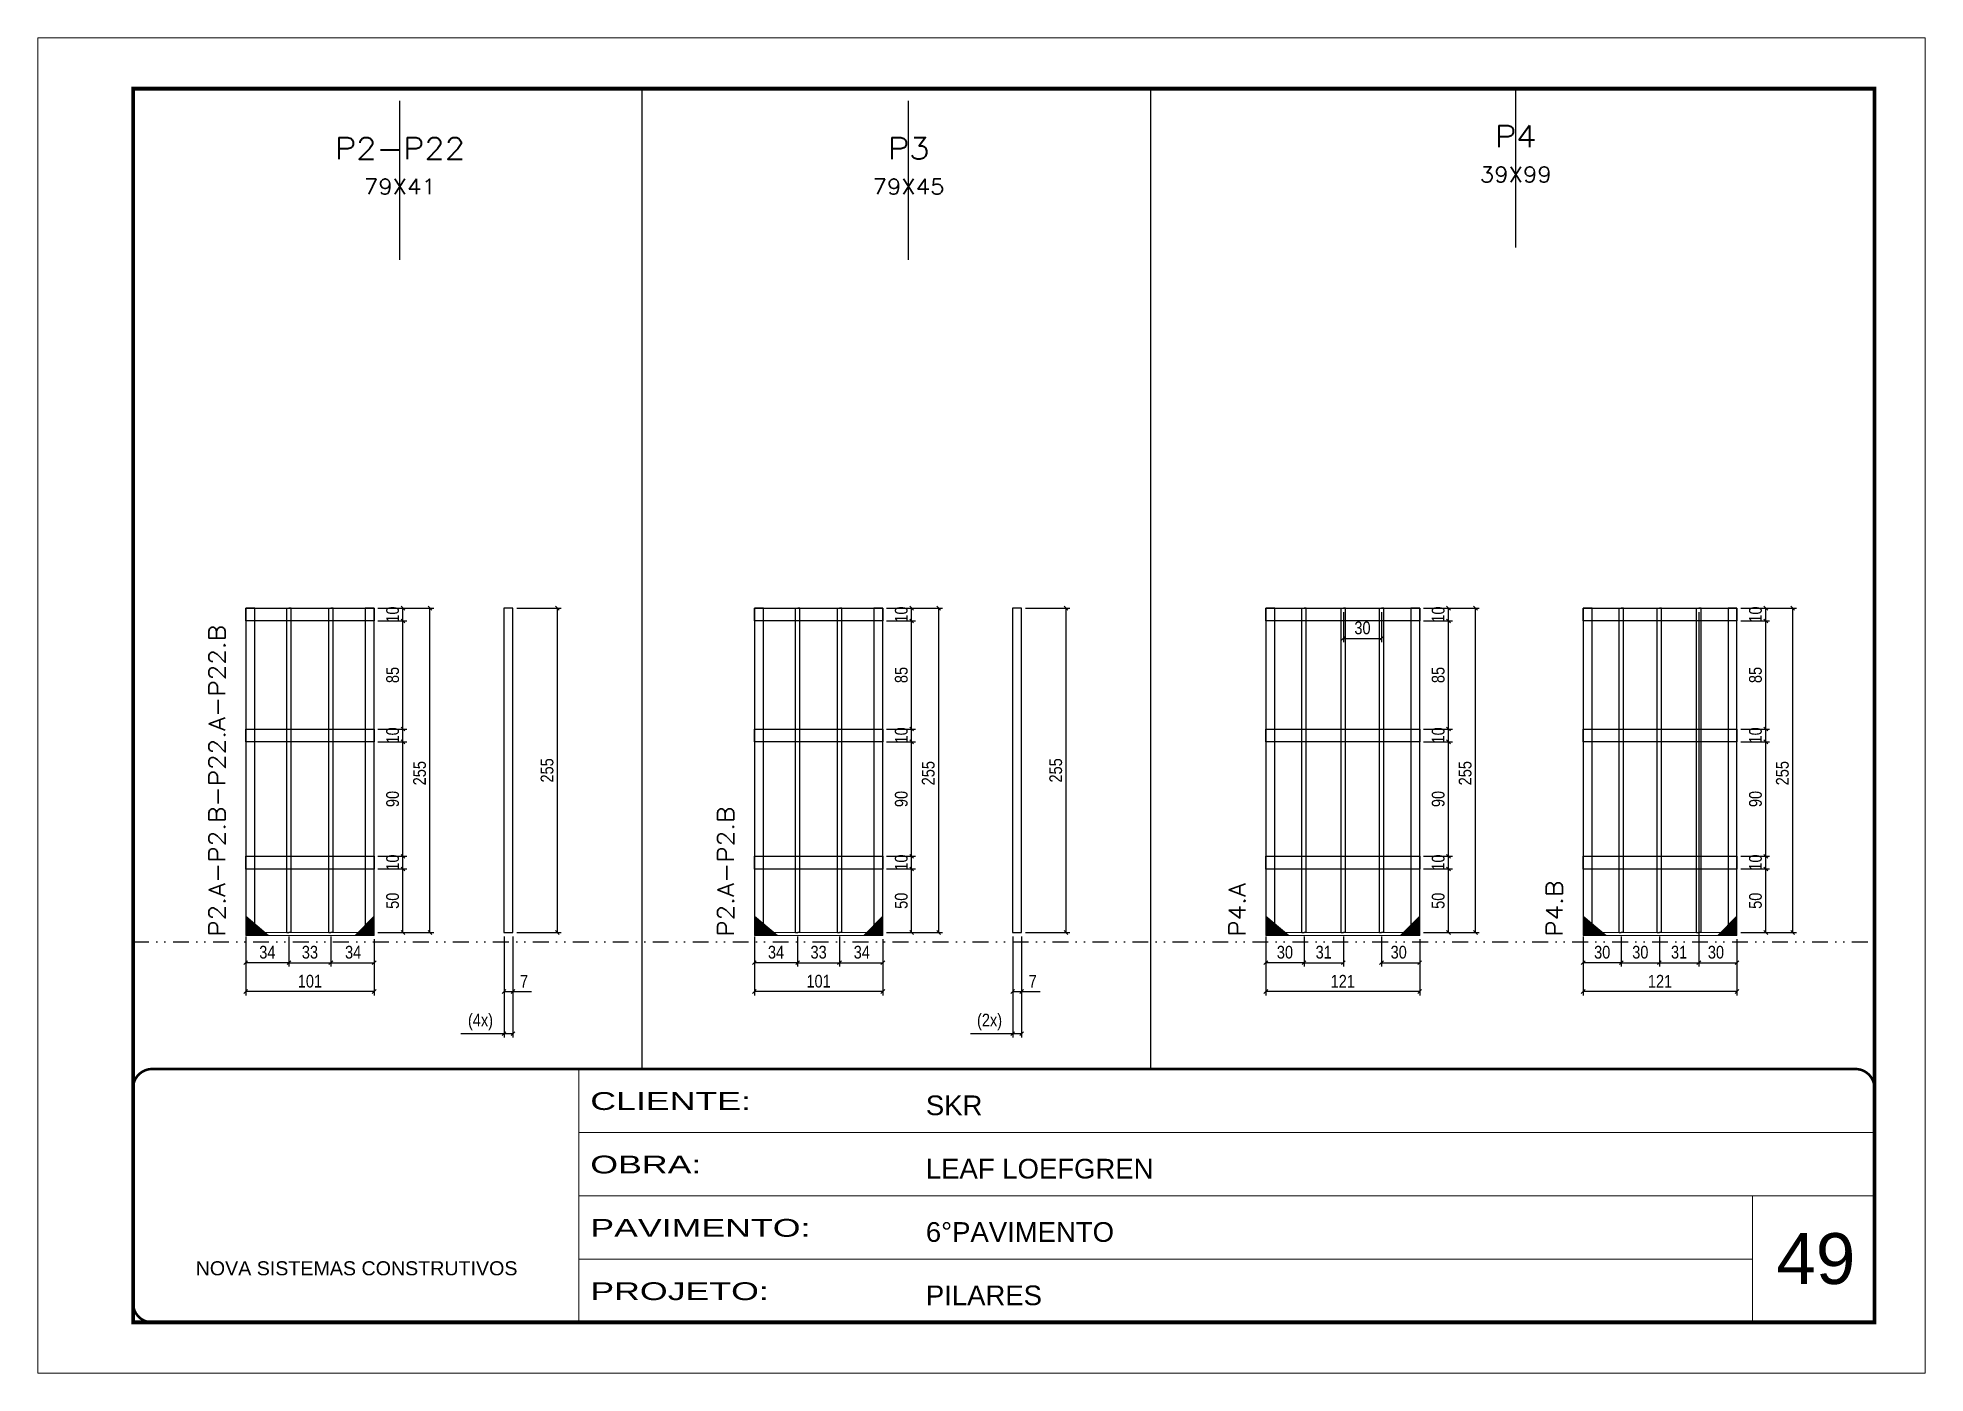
# Model space of a CAD drawing. Extents: x 14400 to 27878, y -21631 to 6985.
# Drawn here: x 14413 to 15898, y -7848 to -6798 of the extents above; entities that cross this region are included whole.
import ezdxf
from ezdxf.enums import TextEntityAlignment as Align

# ---------------------------------------------------------------- set-up
doc = ezdxf.new("R2010")
doc.units = 0
for name, pattern in [('CONTINUO', [0]), ('DASHED', [0.75, 0.5, -0.25]), ('DIVIDE2', [0.625, 0.25, -0.125, 0, -0.125, 0, -0.125]), ('HIDDEN', [0.375, 0.25, -0.125])]:
    doc.linetypes.add(name, pattern=pattern)
for name, color, linetype, lineweight in [('CARIMBO', 255, 'Continuous', 9), ('Folhas', 255, 'Continuous', 9), ('Madeira', 126, 'Continuous', 18), ('Sarr 2.2x7', 40, 'Continuous', 9), ('SARRAFO DE PRESSAO', 251, 'DASHED', 9), ('Texto Seção', 7, 'Continuous', 15)]:
    doc.layers.add(name, color=color, linetype=linetype, lineweight=lineweight)
for name, color, linetype in [('COTA', 241, 'Continuous'), ('Nível', 160, 'Continuous'), ('SARR_2.2x10', 60, 'Continuous'), ('SARR_3.5x7', 81, 'Continuous'), ('SARR_7x7', 40, 'Continuous'), ('Texto de Titulo', 7, 'Continuous'), ('Texto Qtd Sarr', 242, 'Continuous')]:
    doc.layers.add(name, color=color, linetype=linetype)
doc.styles.add('ARIAL', font='arial.ttf')
doc.styles.add('COTA TECNICA', font='techl___.ttf', dxfattribs={"height": 10})
doc.styles.add('REGUA-120', font='ROMANS.shx', dxfattribs={"height": 15})
doc.styles.add('ROMANS', font='romans.shx')
doc.styles.add('Tecnologia', font='')
doc.styles.get('Tecnologia').set_extended_font_data('Forgotten Futurist')
doc.dimstyles.new('PAINEL', dxfattribs={"dimtxt": 10, "dimasz": 3, "dimexe": 3, "dimexo": 3, "dimgap": 3, "dimtad": 1, "dimdec": 1, "dimzin": 12, "dimdsep": 46, "dimtxsty": 'COTA TECNICA', "dimblk1": 'OBLIQUE', "dimblk2": 'OBLIQUE', "dimsah": 1, "dimcen": 0.9, "dimclrd": 4, "dimclre": 4, "dimclrt": 240, "dimadec": 1, "dimazin": 3, "dimtfac": 1, "dimtdec": 1, "dimtmove": 0, "dimatfit": 3, "dimfxl": 1, "dimtolj": 1, "dimtzin": 12, "dimarcsym": 0})

msp = doc.modelspace()

# ---------------------------------------------------------------- texts
at = {"layer": 'CARIMBO', "style": 'ARIAL'}
msp.add_text('49', height=40, dxfattribs=at).set_placement((15781.33, -7778.03))
at = {"layer": 'Texto Seção', "style": 'REGUA-120', "width": 1.1}
for s, p in [('P2.A-P2.B-P22.A-P22.B', (14560.99, -7505)), ('P2.A-P2.B', (14961.2, -7505)), ('P4.A', (15363.58, -7505)), ('P4.B', (15613.18, -7505))]:
    msp.add_text(s, height=13, rotation=90, dxfattribs=at).set_placement(p)

# ---------------------------------------------------------------- blocks, each defined once
blk = doc.blocks.new('9999999999')
at = {"color": 30, "linetype": 'CONTINUO'}
for p, q in [((98564.6, 34230.2), (98564.6, 34429.4)), ((98564.6, 34379.6), (99584, 34379.6)), ((98564.6, 34329.8), (99488, 34329.8)), ((99584, 34329.8), (99488, 34329.8)), ((99488, 34329.8), (99488, 34230.2)), ((98564.6, 34280), (99488, 34280))]:
    blk.add_line(p, q, dxfattribs=at)
at = {"color": 30, "linetype": 'CONTINUO', "const_width": 2}
blk.add_lwpolyline([(99584, 34230.2), (99584, 34414.4, 0.414214), (99569, 34429.4), (98229, 34429.4, 0.414214), (98214, 34414.4), (98214, 34245.2, 0.414214), (98229, 34230.2), (99584, 34230.2)], format="xyb", dxfattribs=at)
at = {"layer": 'Folhas'}
blk.add_lwpolyline([(98139, 34190.2), (99624, 34190.2), (99624, 35240.2), (98139, 35240.2)], close=True, dxfattribs=at)
at = {"layer": 'Folhas', "color": 30, "const_width": 3}
blk.add_lwpolyline([(98214, 34230.2), (99584, 34230.2), (99584, 35200.2), (98214, 35200.2)], close=True, dxfattribs=at)
at = {"color": 7, "linetype": 'Continuous', "ltscale": 5, "style": 'ARIAL'}
for s, height, p in [('SKR', 15.48, (98837.7, 34393.1)), ('LEAF LOEFGREN', 15.483, (98837.7, 34343.3)), ('6°PAVIMENTO', 15.483, (98837.7, 34293.5)), ('NOVA SISTEMAS CONSTRUTIVOS', 11.059, (98263.2, 34267.2)), ('PILARES', 15.48, (98837.7, 34243.7))]:
    blk.add_text(s, height=height, dxfattribs=at).set_placement(p)
at = {"layer": 'Folhas', "color": 7, "style": 'Tecnologia', "width": 1.5}
for s, p in [('CLIENTE:', (98573.7, 34397.2)), ('OBRA:', (98573.7, 34347.3)), ('PAVIMENTO:', (98573.7, 34297.5)), ('PROJETO:', (98573.7, 34247.7))]:
    blk.add_text(s, height=14, dxfattribs=at).set_placement(p)
blk = doc.blocks.new('_Oblique')
at = {"color": 0, "linetype": 'ByBlock', "lineweight": -2}
blk.add_line((-0.5, -0.5), (0.5, 0.5), dxfattribs=at)
blk = doc.blocks.new('*D3805')
at = {"layer": 'COTA', "color": 4, "lineweight": -2, "transparency": 16777216}
for p, q in [((14577.1, -7504.7), (14577.1, -7528.4)), ((14611.1, -7504.7), (14611.1, -7528.4)), ((14611.1, -7525.4), (14577.1, -7525.4))]:
    blk.add_line(p, q, dxfattribs=at)
at = {"layer": 'Defpoints', "color": 0, "transparency": 16777216}
for p in [(14577.1, -7501.7), (14611.1, -7501.7), (14577.1, -7525.4)]:
    blk.add_point(p, dxfattribs=at)
at = {"layer": 'COTA', "color": 4, "lineweight": -2, "transparency": 16777216, "xscale": 3, "yscale": 3, "zscale": 3, "rotation": 180}
blk.add_blockref('_Oblique', (14577.1, -7525.4), dxfattribs=at)
at = {"layer": 'COTA', "color": 4, "lineweight": -2, "transparency": 16777216, "xscale": 3, "yscale": 3, "zscale": 3}
blk.add_blockref('_Oblique', (14611.1, -7525.4), dxfattribs=at)
at = {"layer": 'COTA', "color": 240, "transparency": 16777216, "insert": (14594.1, -7517.2), "char_height": 10, "attachment_point": 5, "style": 'COTA TECNICA'}
blk.add_mtext('\\A1;34', dxfattribs=at)
blk = doc.blocks.new('*D3806')
at = {"layer": 'COTA', "color": 4, "lineweight": -2, "transparency": 16777216}
for p, q in [((14644.1, -7504.7), (14644.1, -7528.4)), ((14678.1, -7506.9), (14678.1, -7528.4)), ((14644.1, -7525.4), (14678.1, -7525.4))]:
    blk.add_line(p, q, dxfattribs=at)
at = {"layer": 'Defpoints', "color": 0, "transparency": 16777216}
for p in [(14644.1, -7501.7), (14678.1, -7503.9), (14678.1, -7525.4)]:
    blk.add_point(p, dxfattribs=at)
at = {"layer": 'COTA', "color": 4, "lineweight": -2, "transparency": 16777216, "xscale": 3, "yscale": 3, "zscale": 3, "rotation": 180}
blk.add_blockref('_Oblique', (14644.1, -7525.4), dxfattribs=at)
at = {"layer": 'COTA', "color": 4, "lineweight": -2, "transparency": 16777216, "xscale": 3, "yscale": 3, "zscale": 3}
blk.add_blockref('_Oblique', (14678.1, -7525.4), dxfattribs=at)
at = {"layer": 'COTA', "color": 240, "transparency": 16777216, "insert": (14661.6, -7517.2), "char_height": 10, "attachment_point": 5, "style": 'COTA TECNICA'}
blk.add_mtext('\\A1;34', dxfattribs=at)
blk = doc.blocks.new('*D3807')
at = {"layer": 'COTA', "color": 4, "lineweight": -2, "transparency": 16777216}
for p, q in [((14611.1, -7504.7), (14611.1, -7528.4)), ((14644.1, -7504.7), (14644.1, -7528.4)), ((14611.1, -7525.4), (14644.1, -7525.4))]:
    blk.add_line(p, q, dxfattribs=at)
at = {"layer": 'Defpoints', "color": 0, "transparency": 16777216}
for p in [(14611.1, -7501.7), (14644.1, -7501.7), (14644.1, -7525.4)]:
    blk.add_point(p, dxfattribs=at)
at = {"layer": 'COTA', "color": 4, "lineweight": -2, "transparency": 16777216, "xscale": 3, "yscale": 3, "zscale": 3, "rotation": 180}
blk.add_blockref('_Oblique', (14611.1, -7525.4), dxfattribs=at)
at = {"layer": 'COTA', "color": 4, "lineweight": -2, "transparency": 16777216, "xscale": 3, "yscale": 3, "zscale": 3}
blk.add_blockref('_Oblique', (14644.1, -7525.4), dxfattribs=at)
at = {"layer": 'COTA', "color": 240, "transparency": 16777216, "insert": (14627.6, -7517.2), "char_height": 10, "attachment_point": 5, "style": 'COTA TECNICA'}
blk.add_mtext('\\A1;33', dxfattribs=at)
blk = doc.blocks.new('titulo1')
at = {"layer": 'Defpoints', "color": 252, "linetype": 'HIDDEN', "ltscale": 2}
blk.add_line((0, 0), (0, 125), dxfattribs=at)
at = {"layer": 'Defpoints', "style": 'ROMANS', "oblique": 15}
blk.add_attdef('FOLHA', text='', height=10, dxfattribs=at).set_placement((0, 15.6), align=Align.MIDDLE_CENTER)
at = {"layer": 'Texto Qtd Sarr', "color": 3, "style": 'ROMANS', "oblique": 15}
for tag, height, p in [('TITULO', 17, (0, 71.4)), ('SEÇÃO', 12, (0, 41.5))]:
    blk.add_attdef(tag, text='', height=height, dxfattribs=at).set_placement(p, align=Align.MIDDLE_CENTER)
blk = doc.blocks.new('*D3808')
at = {"layer": 'COTA', "color": 4, "lineweight": -2, "transparency": 16777216}
for p, q in [((14577.1, -7506.9), (14577.1, -7551.1)), ((14678.1, -7506.9), (14678.1, -7551.1)), ((14678.1, -7548.1), (14577.1, -7548.1))]:
    blk.add_line(p, q, dxfattribs=at)
at = {"layer": 'Defpoints', "color": 0, "transparency": 16777216}
for p in [(14577.1, -7503.9), (14678.1, -7503.9), (14577.1, -7548.1)]:
    blk.add_point(p, dxfattribs=at)
at = {"layer": 'COTA', "color": 4, "lineweight": -2, "transparency": 16777216, "xscale": 3, "yscale": 3, "zscale": 3, "rotation": 180}
blk.add_blockref('_Oblique', (14577.1, -7548.1), dxfattribs=at)
at = {"layer": 'COTA', "color": 4, "lineweight": -2, "transparency": 16777216, "xscale": 3, "yscale": 3, "zscale": 3}
blk.add_blockref('_Oblique', (14678.1, -7548.1), dxfattribs=at)
at = {"layer": 'COTA', "color": 240, "transparency": 16777216, "insert": (14627.6, -7540), "char_height": 10, "attachment_point": 5, "style": 'COTA TECNICA'}
blk.add_mtext('\\A1;101', dxfattribs=at)
blk = doc.blocks.new('*D3809')
at = {"layer": 'COTA', "color": 4, "lineweight": -2, "transparency": 16777216}
for p, q in [((14681.1, -7451.7), (14703.8, -7451.7)), ((14700.8, -7501.7), (14700.8, -7451.7)), ((14681.1, -7501.7), (14703.8, -7501.7))]:
    blk.add_line(p, q, dxfattribs=at)
at = {"layer": 'Defpoints', "color": 0, "transparency": 16777216}
for p in [(14678.1, -7451.7), (14700.8, -7451.7), (14678.1, -7501.7)]:
    blk.add_point(p, dxfattribs=at)
at = {"layer": 'COTA', "color": 4, "lineweight": -2, "transparency": 16777216, "xscale": 3, "yscale": 3, "zscale": 3}
for p, rotation in [((14700.8, -7451.7), 90), ((14700.8, -7501.7), 270)]:
    blk.add_blockref('_Oblique', p, dxfattribs=dict(at, rotation=rotation))
at = {"layer": 'COTA', "color": 240, "transparency": 16777216, "insert": (14692.7, -7476.7), "char_height": 10, "attachment_point": 5, "rotation": 90, "style": 'COTA TECNICA'}
blk.add_mtext('\\A1;50', dxfattribs=at)
blk = doc.blocks.new('*D3810')
at = {"layer": 'COTA', "color": 4, "lineweight": -2, "transparency": 16777216}
for p, q in [((14681.1, -7441.7), (14703.8, -7441.7)), ((14681.1, -7451.7), (14703.8, -7451.7)), ((14700.8, -7451.7), (14700.8, -7441.7))]:
    blk.add_line(p, q, dxfattribs=at)
at = {"layer": 'Defpoints', "color": 0, "transparency": 16777216}
for p in [(14678.1, -7441.7), (14678.1, -7451.7), (14700.8, -7441.7)]:
    blk.add_point(p, dxfattribs=at)
at = {"layer": 'COTA', "color": 4, "lineweight": -2, "transparency": 16777216, "xscale": 3, "yscale": 3, "zscale": 3}
for p, rotation in [((14700.8, -7441.7), 90), ((14700.8, -7451.7), 270)]:
    blk.add_blockref('_Oblique', p, dxfattribs=dict(at, rotation=rotation))
at = {"layer": 'COTA', "color": 240, "transparency": 16777216, "insert": (14692.7, -7446.7), "char_height": 10, "attachment_point": 5, "rotation": 90, "style": 'COTA TECNICA'}
blk.add_mtext('\\A1;10', dxfattribs=at)
blk = doc.blocks.new('*D3811')
at = {"layer": 'COTA', "color": 4, "lineweight": -2, "transparency": 16777216}
for p, q in [((14681.1, -7351.7), (14703.8, -7351.7)), ((14700.8, -7441.7), (14700.8, -7351.7)), ((14681.1, -7441.7), (14703.8, -7441.7))]:
    blk.add_line(p, q, dxfattribs=at)
at = {"layer": 'Defpoints', "color": 0, "transparency": 16777216}
for p in [(14678.1, -7351.7), (14700.8, -7351.7), (14678.1, -7441.7)]:
    blk.add_point(p, dxfattribs=at)
at = {"layer": 'COTA', "color": 4, "lineweight": -2, "transparency": 16777216, "xscale": 3, "yscale": 3, "zscale": 3}
for p, rotation in [((14700.8, -7351.7), 90), ((14700.8, -7441.7), 270)]:
    blk.add_blockref('_Oblique', p, dxfattribs=dict(at, rotation=rotation))
at = {"layer": 'COTA', "color": 240, "transparency": 16777216, "insert": (14692.7, -7396.7), "char_height": 10, "attachment_point": 5, "rotation": 90, "style": 'COTA TECNICA'}
blk.add_mtext('\\A1;90', dxfattribs=at)
blk = doc.blocks.new('*D3812')
at = {"layer": 'COTA', "color": 4, "lineweight": -2, "transparency": 16777216}
for p, q in [((14681.1, -7341.7), (14703.8, -7341.7)), ((14700.8, -7351.7), (14700.8, -7341.7)), ((14681.1, -7351.7), (14703.8, -7351.7))]:
    blk.add_line(p, q, dxfattribs=at)
at = {"layer": 'Defpoints', "color": 0, "transparency": 16777216}
for p in [(14678.1, -7341.7), (14700.8, -7341.7), (14678.1, -7351.7)]:
    blk.add_point(p, dxfattribs=at)
at = {"layer": 'COTA', "color": 4, "lineweight": -2, "transparency": 16777216, "xscale": 3, "yscale": 3, "zscale": 3}
for p, rotation in [((14700.8, -7341.7), 90), ((14700.8, -7351.7), 270)]:
    blk.add_blockref('_Oblique', p, dxfattribs=dict(at, rotation=rotation))
at = {"layer": 'COTA', "color": 240, "transparency": 16777216, "insert": (14692.7, -7346.7), "char_height": 10, "attachment_point": 5, "rotation": 90, "style": 'COTA TECNICA'}
blk.add_mtext('\\A1;10', dxfattribs=at)
blk = doc.blocks.new('*D3813')
at = {"layer": 'COTA', "color": 4, "lineweight": -2, "transparency": 16777216}
for p, q in [((14681.1, -7246.7), (14725, -7246.7)), ((14722, -7501.7), (14722, -7246.7)), ((14681.1, -7501.7), (14725, -7501.7))]:
    blk.add_line(p, q, dxfattribs=at)
at = {"layer": 'Defpoints', "color": 0, "transparency": 16777216}
for p in [(14678.1, -7246.7), (14722, -7246.7), (14678.1, -7501.7)]:
    blk.add_point(p, dxfattribs=at)
at = {"layer": 'COTA', "color": 4, "lineweight": -2, "transparency": 16777216, "xscale": 3, "yscale": 3, "zscale": 3}
for p, rotation in [((14722, -7246.7), 90), ((14722, -7501.7), 270)]:
    blk.add_blockref('_Oblique', p, dxfattribs=dict(at, rotation=rotation))
at = {"layer": 'COTA', "color": 240, "transparency": 16777216, "insert": (14713.9, -7376.4), "char_height": 10, "attachment_point": 5, "rotation": 90, "style": 'COTA TECNICA'}
blk.add_mtext('\\A1;255', dxfattribs=at)
blk = doc.blocks.new('*D3814')
at = {"layer": 'COTA', "color": 4, "lineweight": -2, "transparency": 16777216}
for p, q in [((14681.1, -7246.7), (14703.8, -7246.7)), ((14700.8, -7256.7), (14700.8, -7246.7)), ((14681.1, -7256.7), (14703.8, -7256.7))]:
    blk.add_line(p, q, dxfattribs=at)
at = {"layer": 'Defpoints', "color": 0, "transparency": 16777216}
for p in [(14678.1, -7246.7), (14700.8, -7246.7), (14678.1, -7256.7)]:
    blk.add_point(p, dxfattribs=at)
at = {"layer": 'COTA', "color": 4, "lineweight": -2, "transparency": 16777216, "xscale": 3, "yscale": 3, "zscale": 3}
for p, rotation in [((14700.8, -7246.7), 90), ((14700.8, -7256.7), 270)]:
    blk.add_blockref('_Oblique', p, dxfattribs=dict(at, rotation=rotation))
at = {"layer": 'COTA', "color": 240, "transparency": 16777216, "insert": (14692.7, -7251.7), "char_height": 10, "attachment_point": 5, "rotation": 90, "style": 'COTA TECNICA'}
blk.add_mtext('\\A1;10', dxfattribs=at)
blk = doc.blocks.new('*D3815')
at = {"layer": 'COTA', "color": 4, "lineweight": -2, "transparency": 16777216}
for p, q in [((14681.1, -7256.7), (14703.8, -7256.7)), ((14700.8, -7341.7), (14700.8, -7256.7)), ((14681.1, -7341.7), (14703.8, -7341.7))]:
    blk.add_line(p, q, dxfattribs=at)
at = {"layer": 'Defpoints', "color": 0, "transparency": 16777216}
for p in [(14678.1, -7256.7), (14700.8, -7256.7), (14678.1, -7341.7)]:
    blk.add_point(p, dxfattribs=at)
at = {"layer": 'COTA', "color": 4, "lineweight": -2, "transparency": 16777216, "xscale": 3, "yscale": 3, "zscale": 3}
for p, rotation in [((14700.8, -7256.7), 90), ((14700.8, -7341.7), 270)]:
    blk.add_blockref('_Oblique', p, dxfattribs=dict(at, rotation=rotation))
at = {"layer": 'COTA', "color": 240, "transparency": 16777216, "insert": (14692.7, -7299.2), "char_height": 10, "attachment_point": 5, "rotation": 90, "style": 'COTA TECNICA'}
blk.add_mtext('\\A1;85', dxfattribs=at)
blk = doc.blocks.new('*D3816')
at = {"layer": 'COTA', "color": 4, "lineweight": -2, "transparency": 16777216}
for p, q in [((14780.3, -7504.7), (14780.3, -7551.1)), ((14787.3, -7504.7), (14787.3, -7551.1)), ((14780.3, -7548.1), (14787.3, -7548.1)), ((14787.3, -7548.1), (14802, -7548.1))]:
    blk.add_line(p, q, dxfattribs=at)
at = {"layer": 'Defpoints', "color": 0, "transparency": 16777216}
for p in [(14780.3, -7501.7), (14787.3, -7501.7), (14787.3, -7548.1)]:
    blk.add_point(p, dxfattribs=at)
at = {"layer": 'COTA', "color": 4, "lineweight": -2, "transparency": 16777216, "xscale": 3, "yscale": 3, "zscale": 3, "rotation": 180}
blk.add_blockref('_Oblique', (14780.3, -7548.1), dxfattribs=at)
at = {"layer": 'COTA', "color": 4, "lineweight": -2, "transparency": 16777216, "xscale": 3, "yscale": 3, "zscale": 3}
blk.add_blockref('_Oblique', (14787.3, -7548.1), dxfattribs=at)
at = {"layer": 'COTA', "color": 240, "transparency": 16777216, "insert": (14796.1, -7540), "char_height": 10, "attachment_point": 5, "style": 'COTA TECNICA'}
blk.add_mtext('\\A1;7', dxfattribs=at)
blk = doc.blocks.new('*D3817')
at = {"layer": 'COTA', "color": 4, "lineweight": -2, "transparency": 16777216}
for p, q in [((14790.3, -7246.7), (14825.3, -7246.7)), ((14822.3, -7501.7), (14822.3, -7246.7)), ((14790.3, -7501.7), (14825.3, -7501.7))]:
    blk.add_line(p, q, dxfattribs=at)
at = {"layer": 'Defpoints', "color": 0, "transparency": 16777216}
for p in [(14787.3, -7246.7), (14822.3, -7246.7), (14787.3, -7501.7)]:
    blk.add_point(p, dxfattribs=at)
at = {"layer": 'COTA', "color": 4, "lineweight": -2, "transparency": 16777216, "xscale": 3, "yscale": 3, "zscale": 3}
for p, rotation in [((14822.3, -7246.7), 90), ((14822.3, -7501.7), 270)]:
    blk.add_blockref('_Oblique', p, dxfattribs=dict(at, rotation=rotation))
at = {"layer": 'COTA', "color": 240, "transparency": 16777216, "insert": (14814.2, -7374.2), "char_height": 10, "attachment_point": 5, "rotation": 90, "style": 'COTA TECNICA'}
blk.add_mtext('\\A1;255', dxfattribs=at)
blk = doc.blocks.new('*D3818')
at = {"layer": 'COTA', "color": 4, "lineweight": -2, "transparency": 16777216}
for p, q in [((14780.3, -7504.7), (14780.3, -7584.2)), ((14787.3, -7504.7), (14787.3, -7584.2)), ((14780.3, -7581.2), (14746.4, -7581.2)), ((14787.3, -7581.2), (14780.3, -7581.2))]:
    blk.add_line(p, q, dxfattribs=at)
at = {"layer": 'Defpoints', "color": 0, "transparency": 16777216}
for p in [(14780.3, -7501.7), (14787.3, -7501.7), (14780.3, -7581.2)]:
    blk.add_point(p, dxfattribs=at)
at = {"layer": 'COTA', "color": 4, "lineweight": -2, "transparency": 16777216, "xscale": 3, "yscale": 3, "zscale": 3, "rotation": 180}
blk.add_blockref('_Oblique', (14780.3, -7581.2), dxfattribs=at)
at = {"layer": 'COTA', "color": 4, "lineweight": -2, "transparency": 16777216, "xscale": 3, "yscale": 3, "zscale": 3}
blk.add_blockref('_Oblique', (14787.3, -7581.2), dxfattribs=at)
at = {"layer": 'COTA', "color": 240, "transparency": 16777216, "insert": (14761.8, -7572), "char_height": 10, "attachment_point": 5, "style": 'COTA TECNICA'}
blk.add_mtext('\\A1;(4x)', dxfattribs=at)
blk = doc.blocks.new('*D3825')
at = {"layer": 'COTA', "color": 4, "lineweight": -2, "transparency": 16777216}
for p, q in [((14977.3, -7504.7), (14977.3, -7528.4)), ((15011.3, -7504.7), (15011.3, -7528.4)), ((15011.3, -7525.4), (14977.3, -7525.4))]:
    blk.add_line(p, q, dxfattribs=at)
at = {"layer": 'Defpoints', "color": 0, "transparency": 16777216}
for p in [(14977.3, -7501.7), (15011.3, -7501.7), (14977.3, -7525.4)]:
    blk.add_point(p, dxfattribs=at)
at = {"layer": 'COTA', "color": 4, "lineweight": -2, "transparency": 16777216, "xscale": 3, "yscale": 3, "zscale": 3, "rotation": 180}
blk.add_blockref('_Oblique', (14977.3, -7525.4), dxfattribs=at)
at = {"layer": 'COTA', "color": 4, "lineweight": -2, "transparency": 16777216, "xscale": 3, "yscale": 3, "zscale": 3}
blk.add_blockref('_Oblique', (15011.3, -7525.4), dxfattribs=at)
at = {"layer": 'COTA', "color": 240, "transparency": 16777216, "insert": (14994.3, -7517.2), "char_height": 10, "attachment_point": 5, "style": 'COTA TECNICA'}
blk.add_mtext('\\A1;34', dxfattribs=at)
blk = doc.blocks.new('*D3826')
at = {"layer": 'COTA', "color": 4, "lineweight": -2, "transparency": 16777216}
for p, q in [((15044.3, -7504.7), (15044.3, -7528.4)), ((15078.3, -7506.9), (15078.3, -7528.4)), ((15044.3, -7525.4), (15078.3, -7525.4))]:
    blk.add_line(p, q, dxfattribs=at)
at = {"layer": 'Defpoints', "color": 0, "transparency": 16777216}
for p in [(15044.3, -7501.7), (15078.3, -7503.9), (15078.3, -7525.4)]:
    blk.add_point(p, dxfattribs=at)
at = {"layer": 'COTA', "color": 4, "lineweight": -2, "transparency": 16777216, "xscale": 3, "yscale": 3, "zscale": 3, "rotation": 180}
blk.add_blockref('_Oblique', (15044.3, -7525.4), dxfattribs=at)
at = {"layer": 'COTA', "color": 4, "lineweight": -2, "transparency": 16777216, "xscale": 3, "yscale": 3, "zscale": 3}
blk.add_blockref('_Oblique', (15078.3, -7525.4), dxfattribs=at)
at = {"layer": 'COTA', "color": 240, "transparency": 16777216, "insert": (15061.8, -7517.2), "char_height": 10, "attachment_point": 5, "style": 'COTA TECNICA'}
blk.add_mtext('\\A1;34', dxfattribs=at)
blk = doc.blocks.new('*D3827')
at = {"layer": 'COTA', "color": 4, "lineweight": -2, "transparency": 16777216}
for p, q in [((15011.3, -7504.7), (15011.3, -7528.4)), ((15044.3, -7504.7), (15044.3, -7528.4)), ((15011.3, -7525.4), (15044.3, -7525.4))]:
    blk.add_line(p, q, dxfattribs=at)
at = {"layer": 'Defpoints', "color": 0, "transparency": 16777216}
for p in [(15011.3, -7501.7), (15044.3, -7501.7), (15044.3, -7525.4)]:
    blk.add_point(p, dxfattribs=at)
at = {"layer": 'COTA', "color": 4, "lineweight": -2, "transparency": 16777216, "xscale": 3, "yscale": 3, "zscale": 3, "rotation": 180}
blk.add_blockref('_Oblique', (15011.3, -7525.4), dxfattribs=at)
at = {"layer": 'COTA', "color": 4, "lineweight": -2, "transparency": 16777216, "xscale": 3, "yscale": 3, "zscale": 3}
blk.add_blockref('_Oblique', (15044.3, -7525.4), dxfattribs=at)
at = {"layer": 'COTA', "color": 240, "transparency": 16777216, "insert": (15027.8, -7517.2), "char_height": 10, "attachment_point": 5, "style": 'COTA TECNICA'}
blk.add_mtext('\\A1;33', dxfattribs=at)
blk = doc.blocks.new('*D3830')
at = {"layer": 'COTA', "color": 4, "lineweight": -2, "transparency": 16777216}
for p, q in [((14977.3, -7506.9), (14977.3, -7551.1)), ((15078.3, -7506.9), (15078.3, -7551.1)), ((15078.3, -7548.1), (14977.3, -7548.1))]:
    blk.add_line(p, q, dxfattribs=at)
at = {"layer": 'Defpoints', "color": 0, "transparency": 16777216}
for p in [(14977.3, -7503.9), (15078.3, -7503.9), (14977.3, -7548.1)]:
    blk.add_point(p, dxfattribs=at)
at = {"layer": 'COTA', "color": 4, "lineweight": -2, "transparency": 16777216, "xscale": 3, "yscale": 3, "zscale": 3, "rotation": 180}
blk.add_blockref('_Oblique', (14977.3, -7548.1), dxfattribs=at)
at = {"layer": 'COTA', "color": 4, "lineweight": -2, "transparency": 16777216, "xscale": 3, "yscale": 3, "zscale": 3}
blk.add_blockref('_Oblique', (15078.3, -7548.1), dxfattribs=at)
at = {"layer": 'COTA', "color": 240, "transparency": 16777216, "insert": (15027.8, -7540), "char_height": 10, "attachment_point": 5, "style": 'COTA TECNICA'}
blk.add_mtext('\\A1;101', dxfattribs=at)
blk = doc.blocks.new('*D3819')
at = {"layer": 'COTA', "color": 4, "lineweight": -2, "transparency": 16777216}
for p, q in [((15081.3, -7451.7), (15104, -7451.7)), ((15101, -7501.7), (15101, -7451.7)), ((15081.3, -7501.7), (15104, -7501.7))]:
    blk.add_line(p, q, dxfattribs=at)
at = {"layer": 'Defpoints', "color": 0, "transparency": 16777216}
for p in [(15078.3, -7451.7), (15101, -7451.7), (15078.3, -7501.7)]:
    blk.add_point(p, dxfattribs=at)
at = {"layer": 'COTA', "color": 4, "lineweight": -2, "transparency": 16777216, "xscale": 3, "yscale": 3, "zscale": 3}
for p, rotation in [((15101, -7451.7), 90), ((15101, -7501.7), 270)]:
    blk.add_blockref('_Oblique', p, dxfattribs=dict(at, rotation=rotation))
at = {"layer": 'COTA', "color": 240, "transparency": 16777216, "insert": (15092.9, -7476.7), "char_height": 10, "attachment_point": 5, "rotation": 90, "style": 'COTA TECNICA'}
blk.add_mtext('\\A1;50', dxfattribs=at)
blk = doc.blocks.new('*D3820')
at = {"layer": 'COTA', "color": 4, "lineweight": -2, "transparency": 16777216}
for p, q in [((15081.3, -7441.7), (15104, -7441.7)), ((15081.3, -7451.7), (15104, -7451.7)), ((15101, -7451.7), (15101, -7441.7))]:
    blk.add_line(p, q, dxfattribs=at)
at = {"layer": 'Defpoints', "color": 0, "transparency": 16777216}
for p in [(15078.3, -7441.7), (15078.3, -7451.7), (15101, -7441.7)]:
    blk.add_point(p, dxfattribs=at)
at = {"layer": 'COTA', "color": 4, "lineweight": -2, "transparency": 16777216, "xscale": 3, "yscale": 3, "zscale": 3}
for p, rotation in [((15101, -7441.7), 90), ((15101, -7451.7), 270)]:
    blk.add_blockref('_Oblique', p, dxfattribs=dict(at, rotation=rotation))
at = {"layer": 'COTA', "color": 240, "transparency": 16777216, "insert": (15092.9, -7446.7), "char_height": 10, "attachment_point": 5, "rotation": 90, "style": 'COTA TECNICA'}
blk.add_mtext('\\A1;10', dxfattribs=at)
blk = doc.blocks.new('*D3821')
at = {"layer": 'COTA', "color": 4, "lineweight": -2, "transparency": 16777216}
for p, q in [((15081.3, -7351.7), (15104, -7351.7)), ((15101, -7441.7), (15101, -7351.7)), ((15081.3, -7441.7), (15104, -7441.7))]:
    blk.add_line(p, q, dxfattribs=at)
at = {"layer": 'Defpoints', "color": 0, "transparency": 16777216}
for p in [(15078.3, -7351.7), (15101, -7351.7), (15078.3, -7441.7)]:
    blk.add_point(p, dxfattribs=at)
at = {"layer": 'COTA', "color": 4, "lineweight": -2, "transparency": 16777216, "xscale": 3, "yscale": 3, "zscale": 3}
for p, rotation in [((15101, -7351.7), 90), ((15101, -7441.7), 270)]:
    blk.add_blockref('_Oblique', p, dxfattribs=dict(at, rotation=rotation))
at = {"layer": 'COTA', "color": 240, "transparency": 16777216, "insert": (15092.9, -7396.7), "char_height": 10, "attachment_point": 5, "rotation": 90, "style": 'COTA TECNICA'}
blk.add_mtext('\\A1;90', dxfattribs=at)
blk = doc.blocks.new('*D3822')
at = {"layer": 'COTA', "color": 4, "lineweight": -2, "transparency": 16777216}
for p, q in [((15081.3, -7341.7), (15104, -7341.7)), ((15101, -7351.7), (15101, -7341.7)), ((15081.3, -7351.7), (15104, -7351.7))]:
    blk.add_line(p, q, dxfattribs=at)
at = {"layer": 'Defpoints', "color": 0, "transparency": 16777216}
for p in [(15078.3, -7341.7), (15101, -7341.7), (15078.3, -7351.7)]:
    blk.add_point(p, dxfattribs=at)
at = {"layer": 'COTA', "color": 4, "lineweight": -2, "transparency": 16777216, "xscale": 3, "yscale": 3, "zscale": 3}
for p, rotation in [((15101, -7341.7), 90), ((15101, -7351.7), 270)]:
    blk.add_blockref('_Oblique', p, dxfattribs=dict(at, rotation=rotation))
at = {"layer": 'COTA', "color": 240, "transparency": 16777216, "insert": (15092.9, -7346.7), "char_height": 10, "attachment_point": 5, "rotation": 90, "style": 'COTA TECNICA'}
blk.add_mtext('\\A1;10', dxfattribs=at)
blk = doc.blocks.new('*D3823')
at = {"layer": 'COTA', "color": 4, "lineweight": -2, "transparency": 16777216}
for p, q in [((15081.3, -7246.7), (15125.3, -7246.7)), ((15122.3, -7501.7), (15122.3, -7246.7)), ((15081.3, -7501.7), (15125.3, -7501.7))]:
    blk.add_line(p, q, dxfattribs=at)
at = {"layer": 'Defpoints', "color": 0, "transparency": 16777216}
for p in [(15078.3, -7246.7), (15122.3, -7246.7), (15078.3, -7501.7)]:
    blk.add_point(p, dxfattribs=at)
at = {"layer": 'COTA', "color": 4, "lineweight": -2, "transparency": 16777216, "xscale": 3, "yscale": 3, "zscale": 3}
for p, rotation in [((15122.3, -7246.7), 90), ((15122.3, -7501.7), 270)]:
    blk.add_blockref('_Oblique', p, dxfattribs=dict(at, rotation=rotation))
at = {"layer": 'COTA', "color": 240, "transparency": 16777216, "insert": (15114.1, -7376.4), "char_height": 10, "attachment_point": 5, "rotation": 90, "style": 'COTA TECNICA'}
blk.add_mtext('\\A1;255', dxfattribs=at)
blk = doc.blocks.new('*D3824')
at = {"layer": 'COTA', "color": 4, "lineweight": -2, "transparency": 16777216}
for p, q in [((15081.3, -7246.7), (15104, -7246.7)), ((15101, -7256.7), (15101, -7246.7)), ((15081.3, -7256.7), (15104, -7256.7))]:
    blk.add_line(p, q, dxfattribs=at)
at = {"layer": 'Defpoints', "color": 0, "transparency": 16777216}
for p in [(15078.3, -7246.7), (15101, -7246.7), (15078.3, -7256.7)]:
    blk.add_point(p, dxfattribs=at)
at = {"layer": 'COTA', "color": 4, "lineweight": -2, "transparency": 16777216, "xscale": 3, "yscale": 3, "zscale": 3}
for p, rotation in [((15101, -7246.7), 90), ((15101, -7256.7), 270)]:
    blk.add_blockref('_Oblique', p, dxfattribs=dict(at, rotation=rotation))
at = {"layer": 'COTA', "color": 240, "transparency": 16777216, "insert": (15092.9, -7251.7), "char_height": 10, "attachment_point": 5, "rotation": 90, "style": 'COTA TECNICA'}
blk.add_mtext('\\A1;10', dxfattribs=at)
blk = doc.blocks.new('*D3831')
at = {"layer": 'COTA', "color": 4, "lineweight": -2, "transparency": 16777216}
for p, q in [((15081.3, -7256.7), (15104, -7256.7)), ((15101, -7341.7), (15101, -7256.7)), ((15081.3, -7341.7), (15104, -7341.7))]:
    blk.add_line(p, q, dxfattribs=at)
at = {"layer": 'Defpoints', "color": 0, "transparency": 16777216}
for p in [(15078.3, -7256.7), (15101, -7256.7), (15078.3, -7341.7)]:
    blk.add_point(p, dxfattribs=at)
at = {"layer": 'COTA', "color": 4, "lineweight": -2, "transparency": 16777216, "xscale": 3, "yscale": 3, "zscale": 3}
for p, rotation in [((15101, -7256.7), 90), ((15101, -7341.7), 270)]:
    blk.add_blockref('_Oblique', p, dxfattribs=dict(at, rotation=rotation))
at = {"layer": 'COTA', "color": 240, "transparency": 16777216, "insert": (15092.9, -7299.2), "char_height": 10, "attachment_point": 5, "rotation": 90, "style": 'COTA TECNICA'}
blk.add_mtext('\\A1;85', dxfattribs=at)
blk = doc.blocks.new('*D3832')
at = {"layer": 'COTA', "color": 4, "lineweight": -2, "transparency": 16777216}
for p, q in [((15180.5, -7504.7), (15180.5, -7551.1)), ((15187.5, -7504.7), (15187.5, -7551.1)), ((15180.5, -7548.1), (15187.5, -7548.1)), ((15187.5, -7548.1), (15202.2, -7548.1))]:
    blk.add_line(p, q, dxfattribs=at)
at = {"layer": 'Defpoints', "color": 0, "transparency": 16777216}
for p in [(15180.5, -7501.7), (15187.5, -7501.7), (15187.5, -7548.1)]:
    blk.add_point(p, dxfattribs=at)
at = {"layer": 'COTA', "color": 4, "lineweight": -2, "transparency": 16777216, "xscale": 3, "yscale": 3, "zscale": 3, "rotation": 180}
blk.add_blockref('_Oblique', (15180.5, -7548.1), dxfattribs=at)
at = {"layer": 'COTA', "color": 4, "lineweight": -2, "transparency": 16777216, "xscale": 3, "yscale": 3, "zscale": 3}
blk.add_blockref('_Oblique', (15187.5, -7548.1), dxfattribs=at)
at = {"layer": 'COTA', "color": 240, "transparency": 16777216, "insert": (15196.3, -7540), "char_height": 10, "attachment_point": 5, "style": 'COTA TECNICA'}
blk.add_mtext('\\A1;7', dxfattribs=at)
blk = doc.blocks.new('*D3828')
at = {"layer": 'COTA', "color": 4, "lineweight": -2, "transparency": 16777216}
for p, q in [((15190.5, -7246.7), (15225.5, -7246.7)), ((15222.5, -7501.7), (15222.5, -7246.7)), ((15190.5, -7501.7), (15225.5, -7501.7))]:
    blk.add_line(p, q, dxfattribs=at)
at = {"layer": 'Defpoints', "color": 0, "transparency": 16777216}
for p in [(15187.5, -7246.7), (15222.5, -7246.7), (15187.5, -7501.7)]:
    blk.add_point(p, dxfattribs=at)
at = {"layer": 'COTA', "color": 4, "lineweight": -2, "transparency": 16777216, "xscale": 3, "yscale": 3, "zscale": 3}
for p, rotation in [((15222.5, -7246.7), 90), ((15222.5, -7501.7), 270)]:
    blk.add_blockref('_Oblique', p, dxfattribs=dict(at, rotation=rotation))
at = {"layer": 'COTA', "color": 240, "transparency": 16777216, "insert": (15214.4, -7374.2), "char_height": 10, "attachment_point": 5, "rotation": 90, "style": 'COTA TECNICA'}
blk.add_mtext('\\A1;255', dxfattribs=at)
blk = doc.blocks.new('*D3829')
at = {"layer": 'COTA', "color": 4, "lineweight": -2, "transparency": 16777216}
for p, q in [((15180.5, -7504.7), (15180.5, -7584.2)), ((15187.5, -7504.7), (15187.5, -7584.2)), ((15180.5, -7581.2), (15147.2, -7581.2)), ((15187.5, -7581.2), (15180.5, -7581.2))]:
    blk.add_line(p, q, dxfattribs=at)
at = {"layer": 'Defpoints', "color": 0, "transparency": 16777216}
for p in [(15180.5, -7501.7), (15187.5, -7501.7), (15180.5, -7581.2)]:
    blk.add_point(p, dxfattribs=at)
at = {"layer": 'COTA', "color": 4, "lineweight": -2, "transparency": 16777216, "xscale": 3, "yscale": 3, "zscale": 3, "rotation": 180}
blk.add_blockref('_Oblique', (15180.5, -7581.2), dxfattribs=at)
at = {"layer": 'COTA', "color": 4, "lineweight": -2, "transparency": 16777216, "xscale": 3, "yscale": 3, "zscale": 3}
blk.add_blockref('_Oblique', (15187.5, -7581.2), dxfattribs=at)
at = {"layer": 'COTA', "color": 240, "transparency": 16777216, "insert": (15162.3, -7572), "char_height": 10, "attachment_point": 5, "style": 'COTA TECNICA'}
blk.add_mtext('\\A1;(2x)', dxfattribs=at)
blk = doc.blocks.new('*D3833')
at = {"layer": 'COTA', "color": 4, "lineweight": -2, "transparency": 16777216}
for p, q in [((15379.7, -7504.7), (15379.7, -7528.4)), ((15409.7, -7504.7), (15409.7, -7528.4)), ((15409.7, -7525.4), (15379.7, -7525.4))]:
    blk.add_line(p, q, dxfattribs=at)
at = {"layer": 'Defpoints', "color": 0, "transparency": 16777216}
for p in [(15379.7, -7501.7), (15409.7, -7501.7), (15379.7, -7525.4)]:
    blk.add_point(p, dxfattribs=at)
at = {"layer": 'COTA', "color": 4, "lineweight": -2, "transparency": 16777216, "xscale": 3, "yscale": 3, "zscale": 3, "rotation": 180}
blk.add_blockref('_Oblique', (15379.7, -7525.4), dxfattribs=at)
at = {"layer": 'COTA', "color": 4, "lineweight": -2, "transparency": 16777216, "xscale": 3, "yscale": 3, "zscale": 3}
blk.add_blockref('_Oblique', (15409.7, -7525.4), dxfattribs=at)
at = {"layer": 'COTA', "color": 240, "transparency": 16777216, "insert": (15394.7, -7517.2), "char_height": 10, "attachment_point": 5, "style": 'COTA TECNICA'}
blk.add_mtext('\\A1;30', dxfattribs=at)
blk = doc.blocks.new('*D3834')
at = {"layer": 'COTA', "color": 4, "lineweight": -2, "transparency": 16777216}
for p, q in [((15470.7, -7504.7), (15470.7, -7528.4)), ((15500.7, -7506.9), (15500.7, -7528.4)), ((15470.7, -7525.4), (15500.7, -7525.4))]:
    blk.add_line(p, q, dxfattribs=at)
at = {"layer": 'Defpoints', "color": 0, "transparency": 16777216}
for p in [(15470.7, -7501.7), (15500.7, -7503.9), (15500.7, -7525.4)]:
    blk.add_point(p, dxfattribs=at)
at = {"layer": 'COTA', "color": 4, "lineweight": -2, "transparency": 16777216, "xscale": 3, "yscale": 3, "zscale": 3, "rotation": 180}
blk.add_blockref('_Oblique', (15470.7, -7525.4), dxfattribs=at)
at = {"layer": 'COTA', "color": 4, "lineweight": -2, "transparency": 16777216, "xscale": 3, "yscale": 3, "zscale": 3}
blk.add_blockref('_Oblique', (15500.7, -7525.4), dxfattribs=at)
at = {"layer": 'COTA', "color": 240, "transparency": 16777216, "insert": (15484.2, -7517.2), "char_height": 10, "attachment_point": 5, "style": 'COTA TECNICA'}
blk.add_mtext('\\A1;30', dxfattribs=at)
blk = doc.blocks.new('*D3835')
at = {"layer": 'COTA', "color": 4, "lineweight": -2, "transparency": 16777216}
for p, q in [((15409.7, -7504.7), (15409.7, -7528.4)), ((15440.7, -7504.7), (15440.7, -7528.4)), ((15409.7, -7525.4), (15440.7, -7525.4))]:
    blk.add_line(p, q, dxfattribs=at)
at = {"layer": 'Defpoints', "color": 0, "transparency": 16777216}
for p in [(15409.7, -7501.7), (15440.7, -7501.7), (15440.7, -7525.4)]:
    blk.add_point(p, dxfattribs=at)
at = {"layer": 'COTA', "color": 4, "lineweight": -2, "transparency": 16777216, "xscale": 3, "yscale": 3, "zscale": 3, "rotation": 180}
blk.add_blockref('_Oblique', (15409.7, -7525.4), dxfattribs=at)
at = {"layer": 'COTA', "color": 4, "lineweight": -2, "transparency": 16777216, "xscale": 3, "yscale": 3, "zscale": 3}
blk.add_blockref('_Oblique', (15440.7, -7525.4), dxfattribs=at)
at = {"layer": 'COTA', "color": 240, "transparency": 16777216, "insert": (15425.2, -7517.2), "char_height": 10, "attachment_point": 5, "style": 'COTA TECNICA'}
blk.add_mtext('\\A1;31', dxfattribs=at)
blk = doc.blocks.new('*D3842')
at = {"layer": 'COTA', "color": 4, "lineweight": -2, "transparency": 16777216}
for p, q in [((15379.7, -7506.9), (15379.7, -7551.1)), ((15500.7, -7506.9), (15500.7, -7551.1)), ((15500.7, -7548.1), (15379.7, -7548.1))]:
    blk.add_line(p, q, dxfattribs=at)
at = {"layer": 'Defpoints', "color": 0, "transparency": 16777216}
for p in [(15379.7, -7503.9), (15500.7, -7503.9), (15379.7, -7548.1)]:
    blk.add_point(p, dxfattribs=at)
at = {"layer": 'COTA', "color": 4, "lineweight": -2, "transparency": 16777216, "xscale": 3, "yscale": 3, "zscale": 3, "rotation": 180}
blk.add_blockref('_Oblique', (15379.7, -7548.1), dxfattribs=at)
at = {"layer": 'COTA', "color": 4, "lineweight": -2, "transparency": 16777216, "xscale": 3, "yscale": 3, "zscale": 3}
blk.add_blockref('_Oblique', (15500.7, -7548.1), dxfattribs=at)
at = {"layer": 'COTA', "color": 240, "transparency": 16777216, "insert": (15440.2, -7540), "char_height": 10, "attachment_point": 5, "style": 'COTA TECNICA'}
blk.add_mtext('\\A1;121', dxfattribs=at)
blk = doc.blocks.new('*D3836')
at = {"layer": 'COTA', "color": 4, "lineweight": -2, "transparency": 16777216}
for p, q in [((15503.7, -7451.7), (15526.4, -7451.7)), ((15523.4, -7501.7), (15523.4, -7451.7)), ((15503.7, -7501.7), (15526.4, -7501.7))]:
    blk.add_line(p, q, dxfattribs=at)
at = {"layer": 'Defpoints', "color": 0, "transparency": 16777216}
for p in [(15500.7, -7451.7), (15523.4, -7451.7), (15500.7, -7501.7)]:
    blk.add_point(p, dxfattribs=at)
at = {"layer": 'COTA', "color": 4, "lineweight": -2, "transparency": 16777216, "xscale": 3, "yscale": 3, "zscale": 3}
for p, rotation in [((15523.4, -7451.7), 90), ((15523.4, -7501.7), 270)]:
    blk.add_blockref('_Oblique', p, dxfattribs=dict(at, rotation=rotation))
at = {"layer": 'COTA', "color": 240, "transparency": 16777216, "insert": (15515.3, -7476.7), "char_height": 10, "attachment_point": 5, "rotation": 90, "style": 'COTA TECNICA'}
blk.add_mtext('\\A1;50', dxfattribs=at)
blk = doc.blocks.new('*D3837')
at = {"layer": 'COTA', "color": 4, "lineweight": -2, "transparency": 16777216}
for p, q in [((15503.7, -7441.7), (15526.4, -7441.7)), ((15503.7, -7451.7), (15526.4, -7451.7)), ((15523.4, -7451.7), (15523.4, -7441.7))]:
    blk.add_line(p, q, dxfattribs=at)
at = {"layer": 'Defpoints', "color": 0, "transparency": 16777216}
for p in [(15500.7, -7441.7), (15500.7, -7451.7), (15523.4, -7441.7)]:
    blk.add_point(p, dxfattribs=at)
at = {"layer": 'COTA', "color": 4, "lineweight": -2, "transparency": 16777216, "xscale": 3, "yscale": 3, "zscale": 3}
for p, rotation in [((15523.4, -7441.7), 90), ((15523.4, -7451.7), 270)]:
    blk.add_blockref('_Oblique', p, dxfattribs=dict(at, rotation=rotation))
at = {"layer": 'COTA', "color": 240, "transparency": 16777216, "insert": (15515.3, -7446.7), "char_height": 10, "attachment_point": 5, "rotation": 90, "style": 'COTA TECNICA'}
blk.add_mtext('\\A1;10', dxfattribs=at)
blk = doc.blocks.new('*D3838')
at = {"layer": 'COTA', "color": 4, "lineweight": -2, "transparency": 16777216}
for p, q in [((15503.7, -7351.7), (15526.4, -7351.7)), ((15523.4, -7441.7), (15523.4, -7351.7)), ((15503.7, -7441.7), (15526.4, -7441.7))]:
    blk.add_line(p, q, dxfattribs=at)
at = {"layer": 'Defpoints', "color": 0, "transparency": 16777216}
for p in [(15500.7, -7351.7), (15523.4, -7351.7), (15500.7, -7441.7)]:
    blk.add_point(p, dxfattribs=at)
at = {"layer": 'COTA', "color": 4, "lineweight": -2, "transparency": 16777216, "xscale": 3, "yscale": 3, "zscale": 3}
for p, rotation in [((15523.4, -7351.7), 90), ((15523.4, -7441.7), 270)]:
    blk.add_blockref('_Oblique', p, dxfattribs=dict(at, rotation=rotation))
at = {"layer": 'COTA', "color": 240, "transparency": 16777216, "insert": (15515.3, -7396.7), "char_height": 10, "attachment_point": 5, "rotation": 90, "style": 'COTA TECNICA'}
blk.add_mtext('\\A1;90', dxfattribs=at)
blk = doc.blocks.new('*D3839')
at = {"layer": 'COTA', "color": 4, "lineweight": -2, "transparency": 16777216}
for p, q in [((15503.7, -7341.7), (15526.4, -7341.7)), ((15523.4, -7351.7), (15523.4, -7341.7)), ((15503.7, -7351.7), (15526.4, -7351.7))]:
    blk.add_line(p, q, dxfattribs=at)
at = {"layer": 'Defpoints', "color": 0, "transparency": 16777216}
for p in [(15500.7, -7341.7), (15523.4, -7341.7), (15500.7, -7351.7)]:
    blk.add_point(p, dxfattribs=at)
at = {"layer": 'COTA', "color": 4, "lineweight": -2, "transparency": 16777216, "xscale": 3, "yscale": 3, "zscale": 3}
for p, rotation in [((15523.4, -7341.7), 90), ((15523.4, -7351.7), 270)]:
    blk.add_blockref('_Oblique', p, dxfattribs=dict(at, rotation=rotation))
at = {"layer": 'COTA', "color": 240, "transparency": 16777216, "insert": (15515.3, -7346.7), "char_height": 10, "attachment_point": 5, "rotation": 90, "style": 'COTA TECNICA'}
blk.add_mtext('\\A1;10', dxfattribs=at)
blk = doc.blocks.new('*D3840')
at = {"layer": 'COTA', "color": 4, "lineweight": -2, "transparency": 16777216}
for p, q in [((15503.7, -7246.7), (15547.6, -7246.7)), ((15544.6, -7501.7), (15544.6, -7246.7)), ((15503.7, -7501.7), (15547.6, -7501.7))]:
    blk.add_line(p, q, dxfattribs=at)
at = {"layer": 'Defpoints', "color": 0, "transparency": 16777216}
for p in [(15500.7, -7246.7), (15544.6, -7246.7), (15500.7, -7501.7)]:
    blk.add_point(p, dxfattribs=at)
at = {"layer": 'COTA', "color": 4, "lineweight": -2, "transparency": 16777216, "xscale": 3, "yscale": 3, "zscale": 3}
for p, rotation in [((15544.6, -7246.7), 90), ((15544.6, -7501.7), 270)]:
    blk.add_blockref('_Oblique', p, dxfattribs=dict(at, rotation=rotation))
at = {"layer": 'COTA', "color": 240, "transparency": 16777216, "insert": (15536.5, -7376.4), "char_height": 10, "attachment_point": 5, "rotation": 90, "style": 'COTA TECNICA'}
blk.add_mtext('\\A1;255', dxfattribs=at)
blk = doc.blocks.new('*D3841')
at = {"layer": 'COTA', "color": 4, "lineweight": -2, "transparency": 16777216}
for p, q in [((15503.7, -7246.7), (15526.4, -7246.7)), ((15523.4, -7256.7), (15523.4, -7246.7)), ((15503.7, -7256.7), (15526.4, -7256.7))]:
    blk.add_line(p, q, dxfattribs=at)
at = {"layer": 'Defpoints', "color": 0, "transparency": 16777216}
for p in [(15500.7, -7246.7), (15523.4, -7246.7), (15500.7, -7256.7)]:
    blk.add_point(p, dxfattribs=at)
at = {"layer": 'COTA', "color": 4, "lineweight": -2, "transparency": 16777216, "xscale": 3, "yscale": 3, "zscale": 3}
for p, rotation in [((15523.4, -7246.7), 90), ((15523.4, -7256.7), 270)]:
    blk.add_blockref('_Oblique', p, dxfattribs=dict(at, rotation=rotation))
at = {"layer": 'COTA', "color": 240, "transparency": 16777216, "insert": (15515.3, -7251.7), "char_height": 10, "attachment_point": 5, "rotation": 90, "style": 'COTA TECNICA'}
blk.add_mtext('\\A1;10', dxfattribs=at)
blk = doc.blocks.new('*D3843')
at = {"layer": 'COTA', "color": 4, "lineweight": -2, "transparency": 16777216}
for p, q in [((15503.7, -7256.7), (15526.4, -7256.7)), ((15523.4, -7341.7), (15523.4, -7256.7)), ((15503.7, -7341.7), (15526.4, -7341.7))]:
    blk.add_line(p, q, dxfattribs=at)
at = {"layer": 'Defpoints', "color": 0, "transparency": 16777216}
for p in [(15500.7, -7256.7), (15523.4, -7256.7), (15500.7, -7341.7)]:
    blk.add_point(p, dxfattribs=at)
at = {"layer": 'COTA', "color": 4, "lineweight": -2, "transparency": 16777216, "xscale": 3, "yscale": 3, "zscale": 3}
for p, rotation in [((15523.4, -7256.7), 90), ((15523.4, -7341.7), 270)]:
    blk.add_blockref('_Oblique', p, dxfattribs=dict(at, rotation=rotation))
at = {"layer": 'COTA', "color": 240, "transparency": 16777216, "insert": (15515.3, -7299.2), "char_height": 10, "attachment_point": 5, "rotation": 90, "style": 'COTA TECNICA'}
blk.add_mtext('\\A1;85', dxfattribs=at)
blk = doc.blocks.new('*D3844')
at = {"layer": 'COTA', "color": 4, "lineweight": -2, "transparency": 16777216}
for p, q in [((15440.7, -7249.7), (15440.7, -7273.4)), ((15470.7, -7249.7), (15470.7, -7273.4)), ((15440.7, -7270.4), (15470.7, -7270.4))]:
    blk.add_line(p, q, dxfattribs=at)
at = {"layer": 'Defpoints', "color": 0, "transparency": 16777216}
for p in [(15440.7, -7246.7), (15470.7, -7246.7), (15470.7, -7270.4)]:
    blk.add_point(p, dxfattribs=at)
at = {"layer": 'COTA', "color": 4, "lineweight": -2, "transparency": 16777216, "xscale": 3, "yscale": 3, "zscale": 3, "rotation": 180}
blk.add_blockref('_Oblique', (15440.7, -7270.4), dxfattribs=at)
at = {"layer": 'COTA', "color": 4, "lineweight": -2, "transparency": 16777216, "xscale": 3, "yscale": 3, "zscale": 3}
blk.add_blockref('_Oblique', (15470.7, -7270.4), dxfattribs=at)
at = {"layer": 'COTA', "color": 240, "transparency": 16777216, "insert": (15455.7, -7262.2), "char_height": 10, "attachment_point": 5, "style": 'COTA TECNICA'}
blk.add_mtext('\\A1;30', dxfattribs=at)
blk = doc.blocks.new('*D3845')
at = {"layer": 'COTA', "color": 4, "lineweight": -2, "transparency": 16777216}
for p, q in [((15629.3, -7504.7), (15629.3, -7528.4)), ((15659.3, -7504.7), (15659.3, -7528.4)), ((15659.3, -7525.4), (15629.3, -7525.4))]:
    blk.add_line(p, q, dxfattribs=at)
at = {"layer": 'Defpoints', "color": 0, "transparency": 16777216}
for p in [(15629.3, -7501.7), (15659.3, -7501.7), (15629.3, -7525.4)]:
    blk.add_point(p, dxfattribs=at)
at = {"layer": 'COTA', "color": 4, "lineweight": -2, "transparency": 16777216, "xscale": 3, "yscale": 3, "zscale": 3, "rotation": 180}
blk.add_blockref('_Oblique', (15629.3, -7525.4), dxfattribs=at)
at = {"layer": 'COTA', "color": 4, "lineweight": -2, "transparency": 16777216, "xscale": 3, "yscale": 3, "zscale": 3}
blk.add_blockref('_Oblique', (15659.3, -7525.4), dxfattribs=at)
at = {"layer": 'COTA', "color": 240, "transparency": 16777216, "insert": (15644.3, -7517.2), "char_height": 10, "attachment_point": 5, "style": 'COTA TECNICA'}
blk.add_mtext('\\A1;30', dxfattribs=at)
blk = doc.blocks.new('*D3846')
at = {"layer": 'COTA', "color": 4, "lineweight": -2, "transparency": 16777216}
for p, q in [((15720.3, -7504.7), (15720.3, -7528.4)), ((15750.3, -7506.9), (15750.3, -7528.4)), ((15720.3, -7525.4), (15750.3, -7525.4))]:
    blk.add_line(p, q, dxfattribs=at)
at = {"layer": 'Defpoints', "color": 0, "transparency": 16777216}
for p in [(15720.3, -7501.7), (15750.3, -7503.9), (15750.3, -7525.4)]:
    blk.add_point(p, dxfattribs=at)
at = {"layer": 'COTA', "color": 4, "lineweight": -2, "transparency": 16777216, "xscale": 3, "yscale": 3, "zscale": 3, "rotation": 180}
blk.add_blockref('_Oblique', (15720.3, -7525.4), dxfattribs=at)
at = {"layer": 'COTA', "color": 4, "lineweight": -2, "transparency": 16777216, "xscale": 3, "yscale": 3, "zscale": 3}
blk.add_blockref('_Oblique', (15750.3, -7525.4), dxfattribs=at)
at = {"layer": 'COTA', "color": 240, "transparency": 16777216, "insert": (15733.8, -7517.2), "char_height": 10, "attachment_point": 5, "style": 'COTA TECNICA'}
blk.add_mtext('\\A1;30', dxfattribs=at)
blk = doc.blocks.new('*D3847')
at = {"layer": 'COTA', "color": 4, "lineweight": -2, "transparency": 16777216}
for p, q in [((15659.3, -7504.7), (15659.3, -7528.4)), ((15689.3, -7504.7), (15689.3, -7528.4)), ((15659.3, -7525.4), (15689.3, -7525.4))]:
    blk.add_line(p, q, dxfattribs=at)
at = {"layer": 'Defpoints', "color": 0, "transparency": 16777216}
for p in [(15659.3, -7501.7), (15689.3, -7501.7), (15689.3, -7525.4)]:
    blk.add_point(p, dxfattribs=at)
at = {"layer": 'COTA', "color": 4, "lineweight": -2, "transparency": 16777216, "xscale": 3, "yscale": 3, "zscale": 3, "rotation": 180}
blk.add_blockref('_Oblique', (15659.3, -7525.4), dxfattribs=at)
at = {"layer": 'COTA', "color": 4, "lineweight": -2, "transparency": 16777216, "xscale": 3, "yscale": 3, "zscale": 3}
blk.add_blockref('_Oblique', (15689.3, -7525.4), dxfattribs=at)
at = {"layer": 'COTA', "color": 240, "transparency": 16777216, "insert": (15674.3, -7517.2), "char_height": 10, "attachment_point": 5, "style": 'COTA TECNICA'}
blk.add_mtext('\\A1;30', dxfattribs=at)
blk = doc.blocks.new('*D3854')
at = {"layer": 'COTA', "color": 4, "lineweight": -2, "transparency": 16777216}
for p, q in [((15629.3, -7506.9), (15629.3, -7551.1)), ((15750.3, -7506.9), (15750.3, -7551.1)), ((15750.3, -7548.1), (15629.3, -7548.1))]:
    blk.add_line(p, q, dxfattribs=at)
at = {"layer": 'Defpoints', "color": 0, "transparency": 16777216}
for p in [(15629.3, -7503.9), (15750.3, -7503.9), (15629.3, -7548.1)]:
    blk.add_point(p, dxfattribs=at)
at = {"layer": 'COTA', "color": 4, "lineweight": -2, "transparency": 16777216, "xscale": 3, "yscale": 3, "zscale": 3, "rotation": 180}
blk.add_blockref('_Oblique', (15629.3, -7548.1), dxfattribs=at)
at = {"layer": 'COTA', "color": 4, "lineweight": -2, "transparency": 16777216, "xscale": 3, "yscale": 3, "zscale": 3}
blk.add_blockref('_Oblique', (15750.3, -7548.1), dxfattribs=at)
at = {"layer": 'COTA', "color": 240, "transparency": 16777216, "insert": (15689.8, -7540), "char_height": 10, "attachment_point": 5, "style": 'COTA TECNICA'}
blk.add_mtext('\\A1;121', dxfattribs=at)
blk = doc.blocks.new('*D3848')
at = {"layer": 'COTA', "color": 4, "lineweight": -2, "transparency": 16777216}
for p, q in [((15753.3, -7451.7), (15776, -7451.7)), ((15773, -7501.7), (15773, -7451.7)), ((15753.3, -7501.7), (15776, -7501.7))]:
    blk.add_line(p, q, dxfattribs=at)
at = {"layer": 'Defpoints', "color": 0, "transparency": 16777216}
for p in [(15750.3, -7451.7), (15773, -7451.7), (15750.3, -7501.7)]:
    blk.add_point(p, dxfattribs=at)
at = {"layer": 'COTA', "color": 4, "lineweight": -2, "transparency": 16777216, "xscale": 3, "yscale": 3, "zscale": 3}
for p, rotation in [((15773, -7451.7), 90), ((15773, -7501.7), 270)]:
    blk.add_blockref('_Oblique', p, dxfattribs=dict(at, rotation=rotation))
at = {"layer": 'COTA', "color": 240, "transparency": 16777216, "insert": (15764.9, -7476.7), "char_height": 10, "attachment_point": 5, "rotation": 90, "style": 'COTA TECNICA'}
blk.add_mtext('\\A1;50', dxfattribs=at)
blk = doc.blocks.new('*D3849')
at = {"layer": 'COTA', "color": 4, "lineweight": -2, "transparency": 16777216}
for p, q in [((15753.3, -7441.7), (15776, -7441.7)), ((15753.3, -7451.7), (15776, -7451.7)), ((15773, -7451.7), (15773, -7441.7))]:
    blk.add_line(p, q, dxfattribs=at)
at = {"layer": 'Defpoints', "color": 0, "transparency": 16777216}
for p in [(15750.3, -7441.7), (15750.3, -7451.7), (15773, -7441.7)]:
    blk.add_point(p, dxfattribs=at)
at = {"layer": 'COTA', "color": 4, "lineweight": -2, "transparency": 16777216, "xscale": 3, "yscale": 3, "zscale": 3}
for p, rotation in [((15773, -7441.7), 90), ((15773, -7451.7), 270)]:
    blk.add_blockref('_Oblique', p, dxfattribs=dict(at, rotation=rotation))
at = {"layer": 'COTA', "color": 240, "transparency": 16777216, "insert": (15764.9, -7446.7), "char_height": 10, "attachment_point": 5, "rotation": 90, "style": 'COTA TECNICA'}
blk.add_mtext('\\A1;10', dxfattribs=at)
blk = doc.blocks.new('*D3850')
at = {"layer": 'COTA', "color": 4, "lineweight": -2, "transparency": 16777216}
for p, q in [((15753.3, -7351.7), (15776, -7351.7)), ((15773, -7441.7), (15773, -7351.7)), ((15753.3, -7441.7), (15776, -7441.7))]:
    blk.add_line(p, q, dxfattribs=at)
at = {"layer": 'Defpoints', "color": 0, "transparency": 16777216}
for p in [(15750.3, -7351.7), (15773, -7351.7), (15750.3, -7441.7)]:
    blk.add_point(p, dxfattribs=at)
at = {"layer": 'COTA', "color": 4, "lineweight": -2, "transparency": 16777216, "xscale": 3, "yscale": 3, "zscale": 3}
for p, rotation in [((15773, -7351.7), 90), ((15773, -7441.7), 270)]:
    blk.add_blockref('_Oblique', p, dxfattribs=dict(at, rotation=rotation))
at = {"layer": 'COTA', "color": 240, "transparency": 16777216, "insert": (15764.9, -7396.7), "char_height": 10, "attachment_point": 5, "rotation": 90, "style": 'COTA TECNICA'}
blk.add_mtext('\\A1;90', dxfattribs=at)
blk = doc.blocks.new('*D3851')
at = {"layer": 'COTA', "color": 4, "lineweight": -2, "transparency": 16777216}
for p, q in [((15753.3, -7341.7), (15776, -7341.7)), ((15773, -7351.7), (15773, -7341.7)), ((15753.3, -7351.7), (15776, -7351.7))]:
    blk.add_line(p, q, dxfattribs=at)
at = {"layer": 'Defpoints', "color": 0, "transparency": 16777216}
for p in [(15750.3, -7341.7), (15773, -7341.7), (15750.3, -7351.7)]:
    blk.add_point(p, dxfattribs=at)
at = {"layer": 'COTA', "color": 4, "lineweight": -2, "transparency": 16777216, "xscale": 3, "yscale": 3, "zscale": 3}
for p, rotation in [((15773, -7341.7), 90), ((15773, -7351.7), 270)]:
    blk.add_blockref('_Oblique', p, dxfattribs=dict(at, rotation=rotation))
at = {"layer": 'COTA', "color": 240, "transparency": 16777216, "insert": (15764.9, -7346.7), "char_height": 10, "attachment_point": 5, "rotation": 90, "style": 'COTA TECNICA'}
blk.add_mtext('\\A1;10', dxfattribs=at)
blk = doc.blocks.new('*D3852')
at = {"layer": 'COTA', "color": 4, "lineweight": -2, "transparency": 16777216}
for p, q in [((15753.3, -7246.7), (15797.2, -7246.7)), ((15794.2, -7501.7), (15794.2, -7246.7)), ((15753.3, -7501.7), (15797.2, -7501.7))]:
    blk.add_line(p, q, dxfattribs=at)
at = {"layer": 'Defpoints', "color": 0, "transparency": 16777216}
for p in [(15750.3, -7246.7), (15794.2, -7246.7), (15750.3, -7501.7)]:
    blk.add_point(p, dxfattribs=at)
at = {"layer": 'COTA', "color": 4, "lineweight": -2, "transparency": 16777216, "xscale": 3, "yscale": 3, "zscale": 3}
for p, rotation in [((15794.2, -7246.7), 90), ((15794.2, -7501.7), 270)]:
    blk.add_blockref('_Oblique', p, dxfattribs=dict(at, rotation=rotation))
at = {"layer": 'COTA', "color": 240, "transparency": 16777216, "insert": (15786.1, -7376.4), "char_height": 10, "attachment_point": 5, "rotation": 90, "style": 'COTA TECNICA'}
blk.add_mtext('\\A1;255', dxfattribs=at)
blk = doc.blocks.new('*D3853')
at = {"layer": 'COTA', "color": 4, "lineweight": -2, "transparency": 16777216}
for p, q in [((15753.3, -7246.7), (15776, -7246.7)), ((15773, -7256.7), (15773, -7246.7)), ((15753.3, -7256.7), (15776, -7256.7))]:
    blk.add_line(p, q, dxfattribs=at)
at = {"layer": 'Defpoints', "color": 0, "transparency": 16777216}
for p in [(15750.3, -7246.7), (15773, -7246.7), (15750.3, -7256.7)]:
    blk.add_point(p, dxfattribs=at)
at = {"layer": 'COTA', "color": 4, "lineweight": -2, "transparency": 16777216, "xscale": 3, "yscale": 3, "zscale": 3}
for p, rotation in [((15773, -7246.7), 90), ((15773, -7256.7), 270)]:
    blk.add_blockref('_Oblique', p, dxfattribs=dict(at, rotation=rotation))
at = {"layer": 'COTA', "color": 240, "transparency": 16777216, "insert": (15764.9, -7251.7), "char_height": 10, "attachment_point": 5, "rotation": 90, "style": 'COTA TECNICA'}
blk.add_mtext('\\A1;10', dxfattribs=at)
blk = doc.blocks.new('*D3855')
at = {"layer": 'COTA', "color": 4, "lineweight": -2, "transparency": 16777216}
for p, q in [((15753.3, -7256.7), (15776, -7256.7)), ((15773, -7341.7), (15773, -7256.7)), ((15753.3, -7341.7), (15776, -7341.7))]:
    blk.add_line(p, q, dxfattribs=at)
at = {"layer": 'Defpoints', "color": 0, "transparency": 16777216}
for p in [(15750.3, -7256.7), (15773, -7256.7), (15750.3, -7341.7)]:
    blk.add_point(p, dxfattribs=at)
at = {"layer": 'COTA', "color": 4, "lineweight": -2, "transparency": 16777216, "xscale": 3, "yscale": 3, "zscale": 3}
for p, rotation in [((15773, -7256.7), 90), ((15773, -7341.7), 270)]:
    blk.add_blockref('_Oblique', p, dxfattribs=dict(at, rotation=rotation))
at = {"layer": 'COTA', "color": 240, "transparency": 16777216, "insert": (15764.9, -7299.2), "char_height": 10, "attachment_point": 5, "rotation": 90, "style": 'COTA TECNICA'}
blk.add_mtext('\\A1;85', dxfattribs=at)
blk = doc.blocks.new('*D4052')
at = {"layer": 'COTA', "color": 4, "lineweight": -2, "transparency": 16777216}
for p, q in [((15720.3, -7249.7), (15720.3, -7528.4)), ((15689.3, -7504.7), (15689.3, -7528.4)), ((15689.3, -7525.4), (15720.3, -7525.4))]:
    blk.add_line(p, q, dxfattribs=at)
at = {"layer": 'Defpoints', "color": 0, "transparency": 16777216}
for p in [(15720.3, -7246.7), (15689.3, -7501.7), (15720.3, -7525.4)]:
    blk.add_point(p, dxfattribs=at)
at = {"layer": 'COTA', "color": 4, "lineweight": -2, "transparency": 16777216, "xscale": 3, "yscale": 3, "zscale": 3, "rotation": 180}
blk.add_blockref('_Oblique', (15689.3, -7525.4), dxfattribs=at)
at = {"layer": 'COTA', "color": 4, "lineweight": -2, "transparency": 16777216, "xscale": 3, "yscale": 3, "zscale": 3}
blk.add_blockref('_Oblique', (15720.3, -7525.4), dxfattribs=at)
at = {"layer": 'COTA', "color": 240, "transparency": 16777216, "insert": (15704.8, -7517.2), "char_height": 10, "attachment_point": 5, "style": 'COTA TECNICA'}
blk.add_mtext('\\A1;31', dxfattribs=at)

# ---------------------------------------------------------------- dimensions: what is measured, and where the dimension line sits
at = {"layer": 'COTA'}
for base, p1, p2, picture, middle in [((14700.83, -7246.69), (14678.13, -7256.69), (14678.13, -7246.69), '*D3814', (14700.83, -7251.69)), ((14722.05, -7246.72), (14678.13, -7501.73), (14678.13, -7246.72), '*D3813', (14722.05, -7376.42)), ((15101.04, -7246.69), (15078.34, -7256.69), (15078.34, -7246.69), '*D3824', (15101.04, -7251.69)), ((15122.26, -7246.72), (15078.34, -7501.73), (15078.34, -7246.72), '*D3823', (15122.26, -7376.42)), ((15523.42, -7246.69), (15500.72, -7256.69), (15500.72, -7246.69), '*D3841', (15523.42, -7251.69)), ((15544.64, -7246.72), (15500.72, -7501.73), (15500.72, -7246.72), '*D3840', (15544.64, -7376.42)), ((15773.02, -7246.69), (15750.32, -7256.69), (15750.32, -7246.69), '*D3853', (15773.02, -7251.69)), ((15794.24, -7246.72), (15750.32, -7501.73), (15750.32, -7246.72), '*D3852', (15794.24, -7376.42)), ((14700.83, -7341.69), (14678.13, -7351.69), (14678.13, -7341.69), '*D3812', (14700.83, -7346.69)), ((15101.04, -7341.69), (15078.34, -7351.69), (15078.34, -7341.69), '*D3822', (15101.04, -7346.69)), ((15523.42, -7341.69), (15500.72, -7351.69), (15500.72, -7341.69), '*D3839', (15523.42, -7346.69)), ((15773.02, -7341.69), (15750.32, -7351.69), (15750.32, -7341.69), '*D3851', (15773.02, -7346.69)), ((14700.83, -7441.69), (14678.13, -7451.69), (14678.13, -7441.69), '*D3810', (14700.83, -7446.69)), ((15101.04, -7441.69), (15078.34, -7451.69), (15078.34, -7441.69), '*D3820', (15101.04, -7446.69)), ((15523.42, -7441.69), (15500.72, -7451.69), (15500.72, -7441.69), '*D3837', (15523.42, -7446.69)), ((15773.02, -7441.69), (15750.32, -7451.69), (15750.32, -7441.69), '*D3849', (15773.02, -7446.69))]:
    dim = msp.add_linear_dim(base=base, p1=p1, p2=p2, angle=90, dimstyle='PAINEL', override={"dimtmove": 1}, dxfattribs=at)
    dim.commit()
    dim.dimension.update_dxf_attribs({"geometry": picture, "text_midpoint": middle, "dimtype": 160})
for base, p1, p2, picture, middle in [((14822.27, -7246.73), (14787.26, -7501.69), (14787.26, -7246.73), '*D3817', (14814.16, -7374.21)), ((15222.48, -7246.73), (15187.47, -7501.69), (15187.47, -7246.73), '*D3828', (15214.37, -7374.21)), ((14700.83, -7256.73), (14678.13, -7341.69), (14678.13, -7256.73), '*D3815', (14692.7, -7299.21)), ((15101.04, -7256.73), (15078.34, -7341.69), (15078.34, -7256.73), '*D3831', (15092.91, -7299.21)), ((15523.42, -7256.73), (15500.72, -7341.69), (15500.72, -7256.73), '*D3843', (15515.29, -7299.21)), ((15773.02, -7256.73), (15750.32, -7341.69), (15750.32, -7256.73), '*D3855', (15764.89, -7299.21))]:
    dim = msp.add_linear_dim(base=base, p1=p1, p2=p2, angle=90, dimstyle='PAINEL', dxfattribs=at)
    dim.commit()
    dim.dimension.update_dxf_attribs({"geometry": picture, "text_midpoint": middle})
for base, p1, p2, picture, middle in [((15470.72, -7270.43), (15440.72, -7246.73), (15470.72, -7246.73), '*D3844', (15455.72, -7262.21)), ((15720.32, -7525.39), (15689.32, -7501.69), (15720.32, -7246.73), '*D4052', (15704.82, -7517.17)), ((14577.13, -7548.07), (14678.13, -7503.89), (14577.13, -7503.89), '*D3808', (14627.63, -7539.97)), ((14787.26, -7548.07), (14780.26, -7501.69), (14787.26, -7501.69), '*D3816', (14796.13, -7540)), ((14977.34, -7548.07), (15078.34, -7503.89), (14977.34, -7503.89), '*D3830', (15027.84, -7539.97)), ((15187.47, -7548.07), (15180.47, -7501.69), (15187.47, -7501.69), '*D3832', (15196.33, -7540)), ((15379.72, -7548.07), (15500.72, -7503.89), (15379.72, -7503.89), '*D3842', (15440.22, -7540.01)), ((15629.32, -7548.07), (15750.32, -7503.89), (15629.32, -7503.89), '*D3854', (15689.82, -7540.01))]:
    dim = msp.add_linear_dim(base=base, p1=p1, p2=p2, dimstyle='PAINEL', dxfattribs=at)
    dim.commit()
    dim.dimension.update_dxf_attribs({"geometry": picture, "text_midpoint": middle})
for base, p1, p2, angle, picture, middle in [((14700.83, -7351.69), (14678.13, -7441.69), (14678.13, -7351.69), 90, '*D3811', (14692.7, -7396.69)), ((15101.04, -7351.69), (15078.34, -7441.69), (15078.34, -7351.69), 90, '*D3821', (15092.91, -7396.69)), ((15523.42, -7351.69), (15500.72, -7441.69), (15500.72, -7351.69), 90, '*D3838', (15515.29, -7396.69)), ((15773.02, -7351.69), (15750.32, -7441.69), (15750.32, -7351.69), 90, '*D3850', (15764.89, -7396.69)), ((14700.83, -7451.69), (14678.13, -7501.69), (14678.13, -7451.69), 90, '*D3809', (14692.72, -7476.69)), ((15101.04, -7451.69), (15078.34, -7501.69), (15078.34, -7451.69), 90, '*D3819', (15092.93, -7476.69)), ((15523.42, -7451.69), (15500.72, -7501.69), (15500.72, -7451.69), 90, '*D3836', (15515.31, -7476.69)), ((15773.02, -7451.69), (15750.32, -7501.69), (15750.32, -7451.69), 90, '*D3848', (15764.91, -7476.69)), ((14577.13, -7525.39), (14611.13, -7501.69), (14577.13, -7501.69), 180, '*D3805', (14594.13, -7517.17)), ((14977.34, -7525.39), (15011.34, -7501.69), (14977.34, -7501.69), 180, '*D3825', (14994.34, -7517.17)), ((15379.72, -7525.39), (15409.72, -7501.69), (15379.72, -7501.69), 180, '*D3833', (15394.72, -7517.17)), ((15629.32, -7525.39), (15659.32, -7501.69), (15629.32, -7501.69), 180, '*D3845', (15644.32, -7517.17))]:
    dim = msp.add_linear_dim(base=base, p1=p1, p2=p2, angle=angle, dimstyle='PAINEL', override={"dimtmove": 1}, dxfattribs=at)
    dim.commit()
    dim.dimension.update_dxf_attribs({"geometry": picture, "text_midpoint": middle})
for base, p1, p2, picture, middle in [((14644.13, -7525.39), (14611.13, -7501.69), (14644.13, -7501.69), '*D3807', (14627.63, -7517.17)), ((15044.34, -7525.39), (15011.34, -7501.69), (15044.34, -7501.69), '*D3827', (15027.84, -7517.17)), ((15440.72, -7525.39), (15409.72, -7501.69), (15440.72, -7501.69), '*D3835', (15425.22, -7517.17)), ((15689.32, -7525.39), (15659.32, -7501.69), (15689.32, -7501.69), '*D3847', (15674.32, -7517.17))]:
    dim = msp.add_linear_dim(base=base, p1=p1, p2=p2, dimstyle='PAINEL', override={"dimtmove": 1}, dxfattribs=at)
    dim.commit()
    dim.dimension.update_dxf_attribs({"geometry": picture, "text_midpoint": middle})
for base, p1, p2, picture, middle in [((14678.13, -7525.39), (14644.13, -7501.69), (14678.13, -7503.89), '*D3806', (14661.63, -7525.39)), ((15078.34, -7525.39), (15044.34, -7501.69), (15078.34, -7503.89), '*D3826', (15061.84, -7525.39)), ((15500.72, -7525.39), (15470.72, -7501.69), (15500.72, -7503.89), '*D3834', (15484.22, -7525.39)), ((15750.32, -7525.39), (15720.32, -7501.69), (15750.32, -7503.89), '*D3846', (15733.82, -7525.39))]:
    dim = msp.add_linear_dim(base=base, p1=p1, p2=p2, dimstyle='PAINEL', override={"dimtmove": 1}, dxfattribs=at)
    dim.commit()
    dim.dimension.update_dxf_attribs({"geometry": picture, "text_midpoint": middle, "dimtype": 160})
for base, p1, p2, text, picture, middle in [((14780.26, -7581.23), (14787.26, -7501.69), (14780.26, -7501.69), '(4x)', '*D3818', (14761.81, -7572.01)), ((15180.47, -7581.23), (15187.47, -7501.69), (15180.47, -7501.69), '(2x)', '*D3829', (15162.33, -7572.01))]:
    dim = msp.add_linear_dim(base=base, p1=p1, p2=p2, text=text, dimstyle='PAINEL', dxfattribs=at)
    dim.commit()
    dim.dimension.update_dxf_attribs({"geometry": picture, "text_midpoint": middle})

# ---------------------------------------------------------------- hatches: boundary and pattern name
at = {"layer": 'Madeira'}
h = msp.add_hatch(color=252, dxfattribs=at)
h.dxf.hatch_style = 2
h.paths.add_polyline_path([(14577.13, -7488.89), (14577.13, -7503.89), (14595.13, -7503.89)])
h = msp.add_hatch(color=252, dxfattribs=at)
h.dxf.hatch_style = 2
h.paths.add_polyline_path([(14678.13, -7488.89), (14678.13, -7503.89), (14663.13, -7503.89)])
h = msp.add_hatch(color=252, dxfattribs=at)
h.dxf.hatch_style = 2
h.paths.add_polyline_path([(14977.34, -7488.89), (14977.34, -7503.89), (14995.34, -7503.89)])
h = msp.add_hatch(color=252, dxfattribs=at)
h.dxf.hatch_style = 2
h.paths.add_polyline_path([(15078.34, -7488.89), (15078.34, -7503.89), (15063.34, -7503.89)])
h = msp.add_hatch(color=252, dxfattribs=at)
h.dxf.hatch_style = 2
h.paths.add_polyline_path([(15379.72, -7488.89), (15379.72, -7503.89), (15397.72, -7503.89)])
h = msp.add_hatch(color=252, dxfattribs=at)
h.dxf.hatch_style = 2
h.paths.add_polyline_path([(15500.72, -7488.89), (15500.72, -7503.89), (15485.72, -7503.89)])
h = msp.add_hatch(color=252, dxfattribs=at)
h.dxf.hatch_style = 2
h.paths.add_polyline_path([(15629.32, -7488.89), (15629.32, -7503.89), (15647.32, -7503.89)])
h = msp.add_hatch(color=252, dxfattribs=at)
h.dxf.hatch_style = 2
h.paths.add_polyline_path([(15750.32, -7488.89), (15750.32, -7503.89), (15735.32, -7503.89)])

# ---------------------------------------------------------------- linework, layer by layer
at = {"layer": 'COTA'}
for p, q in [((14888.68, -6838.17), (14888.68, -7608.93)), ((15288.88, -6838.17), (15288.88, -7608.93))]:
    msp.add_line(p, q, dxfattribs=at)
at = {"layer": 'Madeira', "color": 1, "linetype": 'HIDDEN'}
for p, q in [((14580.63, -7492.39), (14580.63, -7501.69)), ((14580.63, -7492.39), (14580.63, -7501.69)), ((14584.13, -7495.89), (14584.13, -7501.69)), ((14674.63, -7492.39), (14674.63, -7501.69)), ((14674.63, -7492.39), (14674.63, -7501.69)), ((14980.84, -7492.39), (14980.84, -7501.69)), ((14980.84, -7492.39), (14980.84, -7501.69)), ((14984.34, -7495.89), (14984.34, -7501.69)), ((15074.84, -7492.39), (15074.84, -7501.69)), ((15074.84, -7492.39), (15074.84, -7501.69)), ((15383.22, -7492.39), (15383.22, -7501.69)), ((15383.22, -7492.39), (15383.22, -7501.69)), ((15386.72, -7495.89), (15386.72, -7501.69)), ((15497.22, -7492.39), (15497.22, -7501.69)), ((15497.22, -7492.39), (15497.22, -7501.69)), ((15632.82, -7492.39), (15632.82, -7501.69)), ((15632.82, -7492.39), (15632.82, -7501.69)), ((15636.32, -7495.89), (15636.32, -7501.69)), ((15746.82, -7492.39), (15746.82, -7501.69)), ((15746.82, -7492.39), (15746.82, -7501.69)), ((14586.97, -7501.69), (14577.13, -7501.69)), ((14586.97, -7501.69), (14577.13, -7501.69)), ((14592.93, -7501.69), (14577.13, -7501.69)), ((14665.33, -7501.69), (14678.13, -7501.69)), ((14668.3, -7501.69), (14678.13, -7501.69)), ((14668.3, -7501.69), (14678.13, -7501.69)), ((14987.17, -7501.69), (14977.34, -7501.69)), ((14987.17, -7501.69), (14977.34, -7501.69)), ((14993.14, -7501.69), (14977.34, -7501.69)), ((15065.54, -7501.69), (15078.34, -7501.69)), ((15068.51, -7501.69), (15078.34, -7501.69)), ((15068.51, -7501.69), (15078.34, -7501.69)), ((15389.55, -7501.69), (15379.72, -7501.69)), ((15389.55, -7501.69), (15379.72, -7501.69)), ((15395.52, -7501.69), (15379.72, -7501.69)), ((15487.92, -7501.69), (15500.72, -7501.69)), ((15490.89, -7501.69), (15500.72, -7501.69)), ((15490.89, -7501.69), (15500.72, -7501.69)), ((15639.16, -7501.69), (15629.32, -7501.69)), ((15639.16, -7501.69), (15629.32, -7501.69)), ((15645.12, -7501.69), (15629.32, -7501.69)), ((15737.52, -7501.69), (15750.32, -7501.69)), ((15740.49, -7501.69), (15750.32, -7501.69)), ((15740.49, -7501.69), (15750.32, -7501.69))]:
    msp.add_line(p, q, dxfattribs=at)
at = {"layer": 'Madeira'}
for p, q in [((14577.13, -7501.69), (14577.13, -7503.89)), ((14577.13, -7501.69), (14577.13, -7503.89)), ((14577.13, -7501.69), (14577.13, -7503.89)), ((14977.34, -7501.69), (14977.34, -7503.89)), ((14977.34, -7501.69), (14977.34, -7503.89)), ((14977.34, -7501.69), (14977.34, -7503.89)), ((15379.72, -7501.69), (15379.72, -7503.89)), ((15379.72, -7501.69), (15379.72, -7503.89)), ((15379.72, -7501.69), (15379.72, -7503.89)), ((15629.32, -7501.69), (15629.32, -7503.89)), ((15629.32, -7501.69), (15629.32, -7503.89)), ((15629.32, -7501.69), (15629.32, -7503.89))]:
    msp.add_line(p, q, dxfattribs=at)
at = {"layer": 'Madeira', "color": 0}
for points in [[(14577.13, -7488.89), (14577.13, -7503.89), (14595.13, -7503.89), (14577.13, -7488.89)], [(14678.13, -7488.89), (14678.13, -7503.89), (14663.13, -7503.89), (14678.13, -7488.89)], [(14977.34, -7488.89), (14977.34, -7503.89), (14995.34, -7503.89), (14977.34, -7488.89)], [(15078.34, -7488.89), (15078.34, -7503.89), (15063.34, -7503.89), (15078.34, -7488.89)], [(15379.72, -7488.89), (15379.72, -7503.89), (15397.72, -7503.89), (15379.72, -7488.89)], [(15500.72, -7488.89), (15500.72, -7503.89), (15485.72, -7503.89), (15500.72, -7488.89)], [(15629.32, -7488.89), (15629.32, -7503.89), (15647.32, -7503.89), (15629.32, -7488.89)], [(15750.32, -7488.89), (15750.32, -7503.89), (15735.32, -7503.89), (15750.32, -7488.89)]]:
    msp.add_lwpolyline(points, dxfattribs=at)
at = {"layer": 'Nível', "color": 4, "linetype": 'DIVIDE2', "ltscale": 50}
msp.add_line((14488.47, -7508.89), (15858.47, -7508.89), dxfattribs=at)
at = {"layer": 'Sarr 2.2x7'}
for points in [[(14678.13, -7501.69), (14577.13, -7501.69), (14577.13, -7503.89), (14678.13, -7503.89)], [(15078.34, -7501.69), (14977.34, -7501.69), (14977.34, -7503.89), (15078.34, -7503.89)], [(15500.72, -7501.69), (15379.72, -7501.69), (15379.72, -7503.89), (15500.72, -7503.89)], [(15750.32, -7501.69), (15629.32, -7501.69), (15629.32, -7503.89), (15750.32, -7503.89)]]:
    msp.add_lwpolyline(points, close=True, dxfattribs=at)
at = {"layer": 'SARR_2.2x10'}
for points in [[(14577.13, -7246.73), (14678.13, -7246.73), (14678.13, -7256.73), (14577.13, -7256.73)], [(14977.34, -7246.73), (15078.34, -7246.73), (15078.34, -7256.73), (14977.34, -7256.73)], [(15379.72, -7246.73), (15500.72, -7246.73), (15500.72, -7256.73), (15379.72, -7256.73)], [(15629.32, -7246.73), (15750.32, -7246.73), (15750.32, -7256.73), (15629.32, -7256.73)], [(14577.13, -7341.73), (14678.13, -7341.73), (14678.13, -7351.73), (14577.13, -7351.73)], [(14977.34, -7341.73), (15078.34, -7341.73), (15078.34, -7351.73), (14977.34, -7351.73)], [(15379.72, -7341.73), (15500.72, -7341.73), (15500.72, -7351.73), (15379.72, -7351.73)], [(15629.32, -7341.73), (15750.32, -7341.73), (15750.32, -7351.73), (15629.32, -7351.73)], [(14577.13, -7441.73), (14678.13, -7441.73), (14678.13, -7451.73), (14577.13, -7451.73)], [(14977.34, -7441.73), (15078.34, -7441.73), (15078.34, -7451.73), (14977.34, -7451.73)], [(15379.72, -7441.73), (15500.72, -7441.73), (15500.72, -7451.73), (15379.72, -7451.73)], [(15629.32, -7441.73), (15750.32, -7441.73), (15750.32, -7451.73), (15629.32, -7451.73)]]:
    msp.add_lwpolyline(points, close=True, dxfattribs=at)
at = {"layer": 'SARR_3.5x7'}
for p, q in [((14609.38, -7501.69), (14609.38, -7246.73)), ((14609.38, -7246.73), (14611.13, -7246.73)), ((14612.88, -7246.73), (14611.13, -7246.73)), ((14612.88, -7501.69), (14612.88, -7246.73)), ((14642.38, -7501.69), (14642.38, -7246.73)), ((14642.38, -7246.73), (14644.13, -7246.73)), ((14645.88, -7246.73), (14644.13, -7246.73)), ((14645.88, -7501.69), (14645.88, -7246.73)), ((15009.59, -7501.69), (15009.59, -7246.73)), ((15009.59, -7246.73), (15011.34, -7246.73)), ((15013.09, -7246.73), (15011.34, -7246.73)), ((15013.09, -7501.69), (15013.09, -7246.73)), ((15042.59, -7501.69), (15042.59, -7246.73)), ((15042.59, -7246.73), (15044.34, -7246.73)), ((15046.09, -7246.73), (15044.34, -7246.73)), ((15046.09, -7501.69), (15046.09, -7246.73)), ((15407.97, -7501.69), (15407.97, -7246.73)), ((15407.97, -7246.73), (15409.72, -7246.73)), ((15411.47, -7246.73), (15409.72, -7246.73)), ((15411.47, -7501.69), (15411.47, -7246.73)), ((15438.97, -7501.69), (15438.97, -7246.73)), ((15438.97, -7246.73), (15440.72, -7246.73)), ((15442.47, -7246.73), (15440.72, -7246.73)), ((15442.47, -7501.69), (15442.47, -7246.73)), ((15468.97, -7501.69), (15468.97, -7246.73)), ((15468.97, -7246.73), (15470.72, -7246.73)), ((15472.47, -7246.73), (15470.72, -7246.73)), ((15472.47, -7501.69), (15472.47, -7246.73)), ((15657.57, -7501.69), (15657.57, -7246.73)), ((15657.57, -7246.73), (15659.32, -7246.73)), ((15661.07, -7246.73), (15659.32, -7246.73)), ((15661.07, -7501.69), (15661.07, -7246.73)), ((15687.57, -7501.69), (15687.57, -7246.73)), ((15687.57, -7246.73), (15689.32, -7246.73)), ((15691.07, -7246.73), (15689.32, -7246.73)), ((15691.07, -7501.69), (15691.07, -7246.73)), ((15718.57, -7501.69), (15718.57, -7246.73)), ((15718.57, -7246.73), (15720.32, -7246.73)), ((15722.07, -7246.73), (15720.32, -7246.73)), ((15722.07, -7501.69), (15722.07, -7246.73)), ((14609.38, -7501.69), (14611.13, -7501.69)), ((14612.88, -7501.69), (14611.13, -7501.69)), ((14642.38, -7501.69), (14644.13, -7501.69)), ((14645.88, -7501.69), (14644.13, -7501.69)), ((15009.59, -7501.69), (15011.34, -7501.69)), ((15013.09, -7501.69), (15011.34, -7501.69)), ((15042.59, -7501.69), (15044.34, -7501.69)), ((15046.09, -7501.69), (15044.34, -7501.69)), ((15407.97, -7501.69), (15409.72, -7501.69)), ((15411.47, -7501.69), (15409.72, -7501.69)), ((15438.97, -7501.69), (15440.72, -7501.69)), ((15442.47, -7501.69), (15440.72, -7501.69)), ((15468.97, -7501.69), (15470.72, -7501.69)), ((15472.47, -7501.69), (15470.72, -7501.69)), ((15657.57, -7501.69), (15659.32, -7501.69)), ((15661.07, -7501.69), (15659.32, -7501.69)), ((15687.57, -7501.69), (15689.32, -7501.69)), ((15691.07, -7501.69), (15689.32, -7501.69)), ((15718.57, -7501.69), (15720.32, -7501.69)), ((15722.07, -7501.69), (15720.32, -7501.69))]:
    msp.add_line(p, q, dxfattribs=at)
at = {"layer": 'SARR_7x7'}
for points in [[(14577.13, -7501.69), (14584.13, -7501.69), (14584.13, -7246.73), (14577.13, -7246.73)], [(14671.13, -7501.69), (14678.13, -7501.69), (14678.13, -7246.73), (14671.13, -7246.73)], [(14780.26, -7501.69), (14787.26, -7501.69), (14787.26, -7246.73), (14780.26, -7246.73)], [(14977.34, -7501.69), (14984.34, -7501.69), (14984.34, -7246.73), (14977.34, -7246.73)], [(15071.34, -7501.69), (15078.34, -7501.69), (15078.34, -7246.73), (15071.34, -7246.73)], [(15180.47, -7501.69), (15187.47, -7501.69), (15187.47, -7246.73), (15180.47, -7246.73)], [(15379.72, -7501.69), (15386.72, -7501.69), (15386.72, -7246.73), (15379.72, -7246.73)], [(15493.72, -7501.69), (15500.72, -7501.69), (15500.72, -7246.73), (15493.72, -7246.73)], [(15629.32, -7501.69), (15636.32, -7501.69), (15636.32, -7246.73), (15629.32, -7246.73)], [(15743.32, -7501.69), (15750.32, -7501.69), (15750.32, -7246.73), (15743.32, -7246.73)]]:
    msp.add_lwpolyline(points, close=True, dxfattribs=at)

# ---------------------------------------------------------------- block references
at = {"layer": 'SARRAFO DE PRESSAO', "color": 6, "linetype": 'ByBlock'}
msp.add_blockref('9999999999', (-83725.51, -42038.38), dxfattribs=at)
at = {"layer": 'Texto Seção'}
ref = msp.add_blockref('titulo1', (15576.3, -6963.17), dxfattribs=at)
ref.add_attrib('TITULO', 'P4', dxfattribs={"layer": 'Texto de Titulo', "color": 7, "height": 17, "style": 'ROMANS', "width": 1.1}).set_placement((15576.3, -6875.67), align=Align.MIDDLE_CENTER)
ref.add_attrib('SEÇÃO', '39X99', dxfattribs={"layer": 'Texto de Titulo', "color": 7, "height": 12, "style": 'ROMANS', "width": 1.1}).set_placement((15576.3, -6905.67), align=Align.MIDDLE_CENTER)
ref = msp.add_blockref('titulo1', (14698.39, -6972.67), dxfattribs=at)
ref.add_attrib('TITULO', 'P2-P22', dxfattribs={"layer": 'Texto de Titulo', "color": 7, "height": 17, "style": 'ROMANS', "width": 1.1}).set_placement((14698.39, -6885.17), align=Align.MIDDLE_CENTER)
ref.add_attrib('SEÇÃO', '79X41', dxfattribs={"layer": 'Texto de Titulo', "color": 7, "height": 12, "style": 'ROMANS', "width": 1.1}).set_placement((14698.39, -6915.17), align=Align.MIDDLE_CENTER)
ref = msp.add_blockref('titulo1', (15098.6, -6972.67), dxfattribs=at)
ref.add_attrib('TITULO', 'P3', dxfattribs={"layer": 'Texto de Titulo', "color": 7, "height": 17, "style": 'ROMANS', "width": 1.1}).set_placement((15098.6, -6885.17), align=Align.MIDDLE_CENTER)
ref.add_attrib('SEÇÃO', '79X45', dxfattribs={"layer": 'Texto de Titulo', "color": 7, "height": 12, "style": 'ROMANS', "width": 1.1}).set_placement((15098.6, -6915.17), align=Align.MIDDLE_CENTER)

msp.set_redraw_order([(e.dxf.handle, doc.entitydb.next_handle()) for e in msp.query("TEXT MTEXT ATTDEF DIMENSION ARC_DIMENSION")])  # texts and dimensions are drawn at this point

doc.saveas('drawing.dxf')
